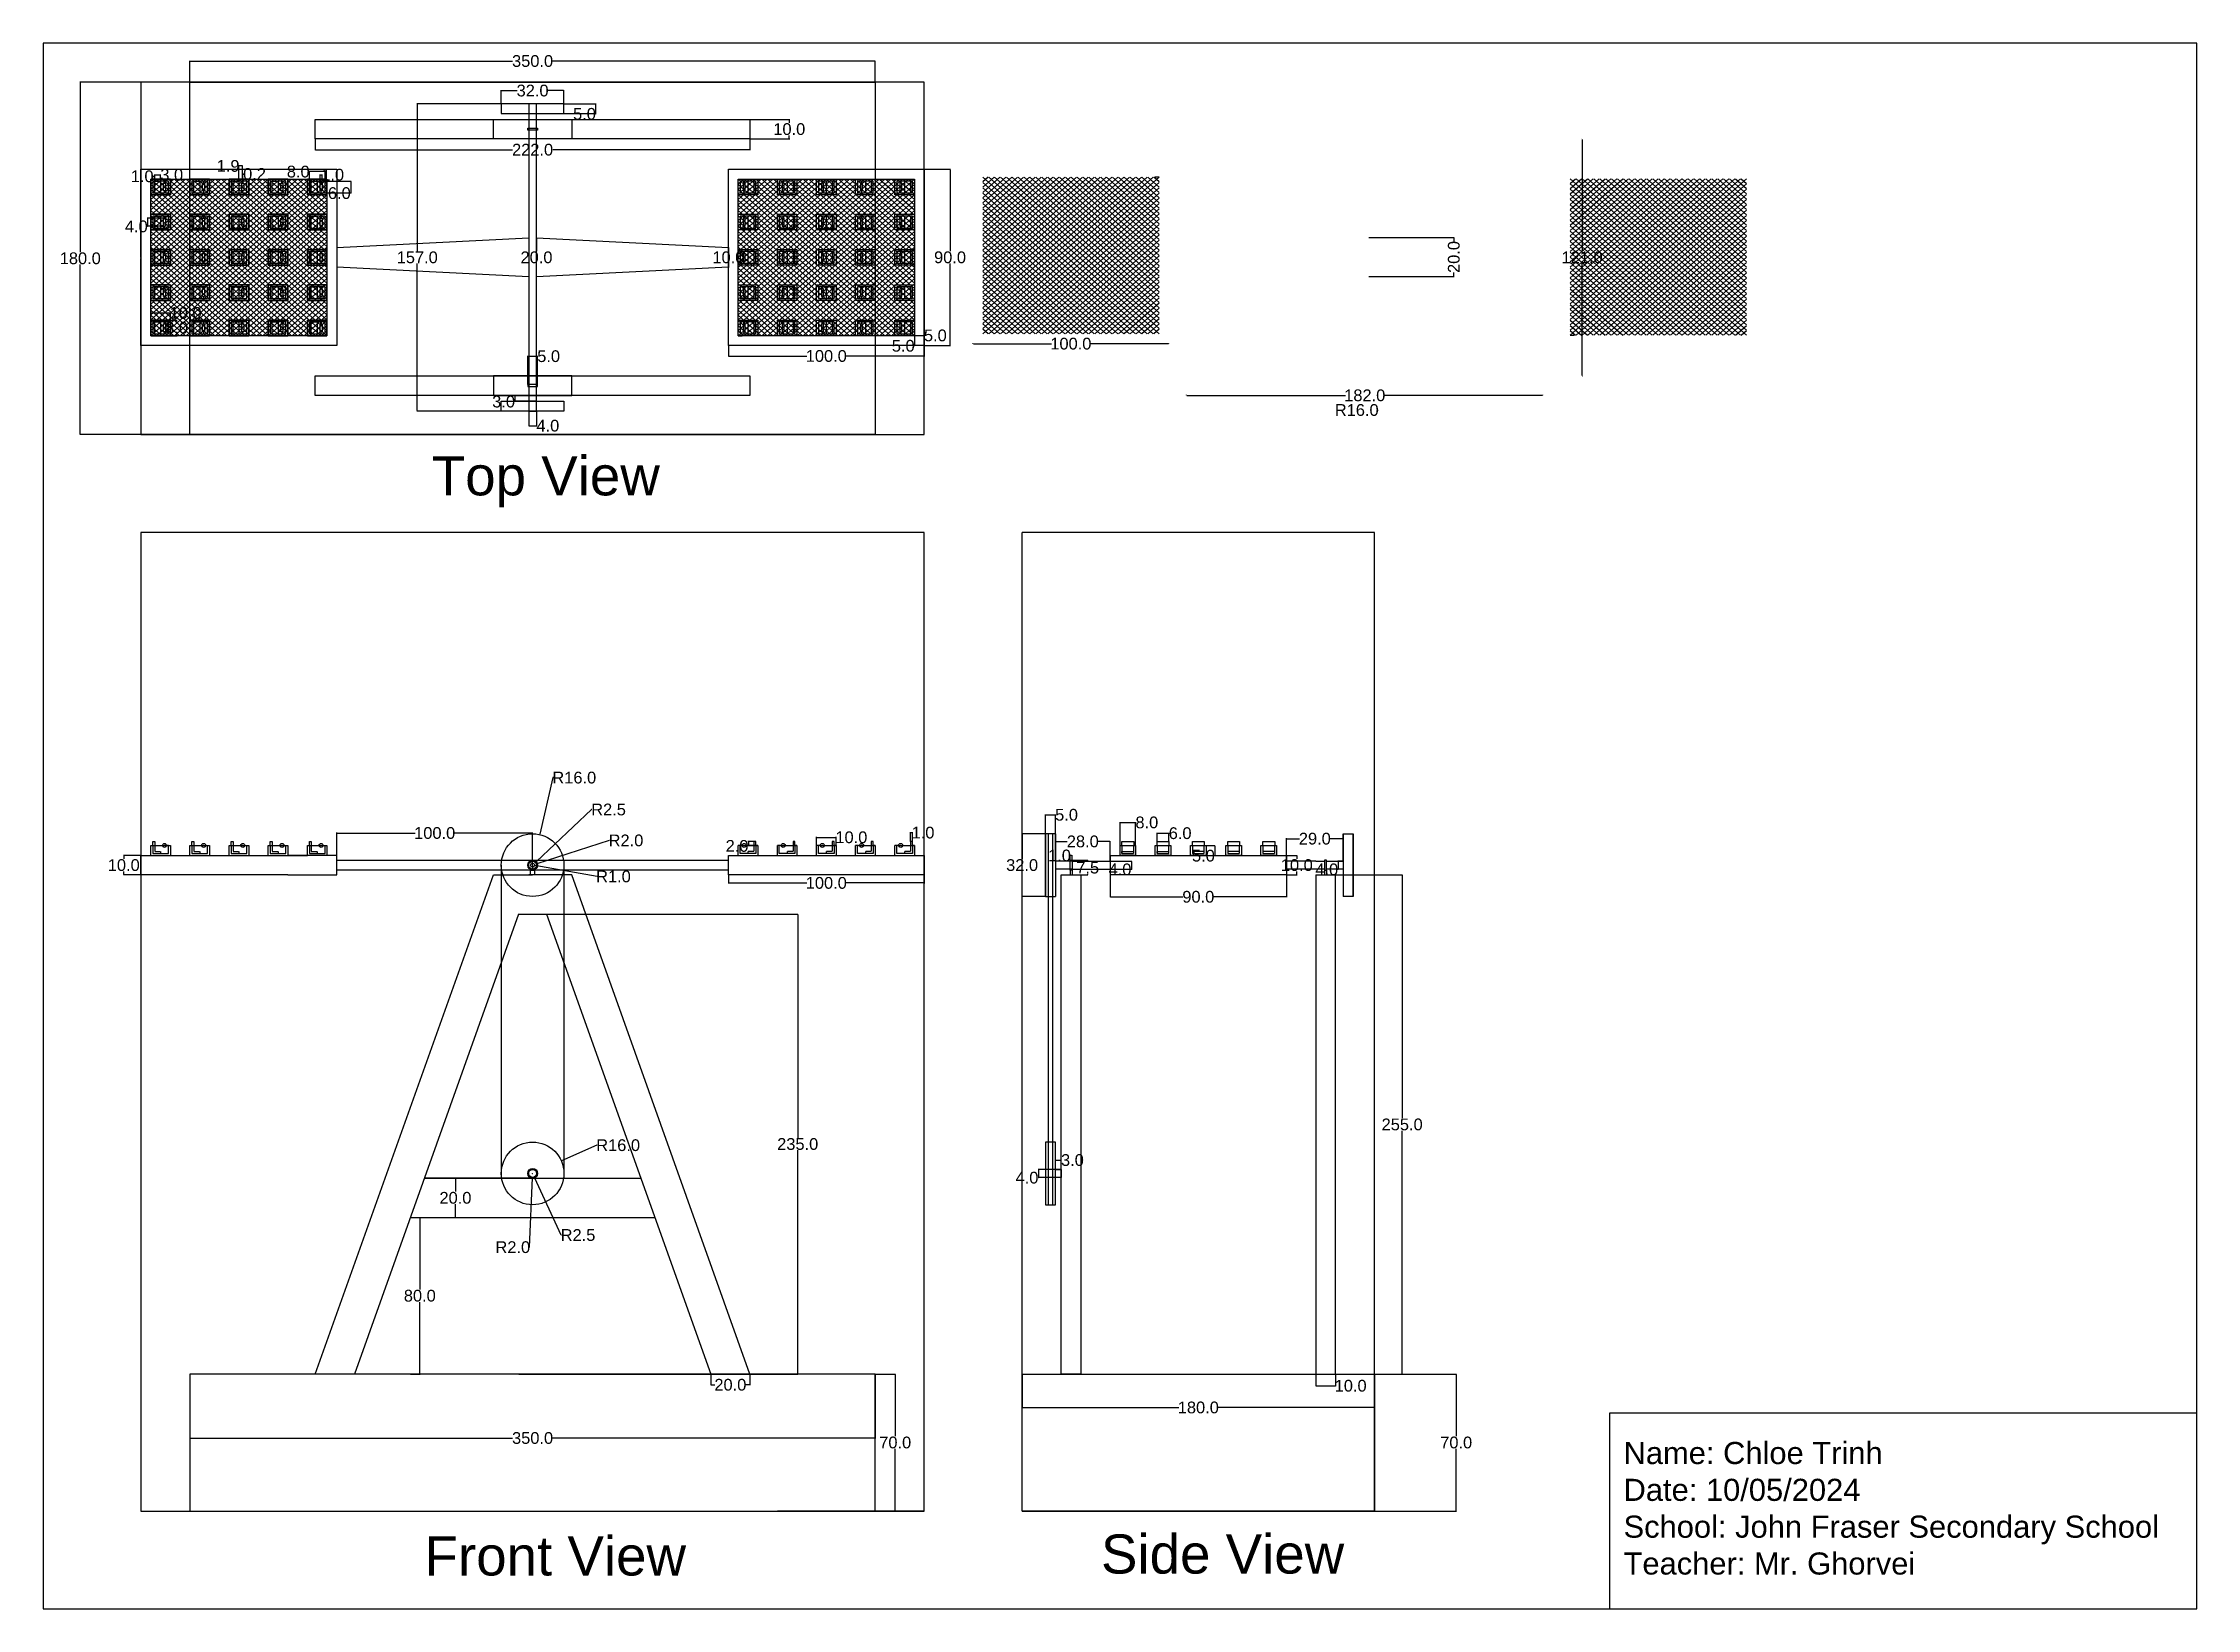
# Model space of a CAD drawing. Header units: millimetres. Extents: x 0 to 1100, y 0 to 800.
import ezdxf

# ---------------------------------------------------------------- set-up
doc = ezdxf.new("R2010")
doc.units = ezdxf.units.MM
doc.header["$MEASUREMENT"] = 0
doc.linetypes.add('HIDDEN', pattern=[0.375, 0.25, -0.125])
for name, color, linetype in [('2d axels', 130, 'Continuous'), ('2d dimensions', 150, 'Continuous'), ('2d elastics', 132, 'Continuous'), ('2d headscrew', 210, 'Continuous'), ('2d hidden', 90, 'HIDDEN'), ('2d lines', 181, 'Continuous'), ('2D pulleys', 50, 'Continuous'), ('2d seats', 230, 'Continuous'), ('3d dimensions', 51, 'Continuous'), ('3d fly swatter', 141, 'Continuous'), ('center', 30, 'Continuous'), ('Text', 7, 'Continuous')]:
    doc.layers.add(name, color=color, linetype=linetype)
doc.styles.get("Standard").update_dxf_attribs({"font": 'Arial.ttf'})
doc.dimstyles.get("Standard").update_dxf_attribs({"dimtxt": 6, "dimasz": 0.18, "dimexe": 0.18, "dimexo": 0.0625, "dimgap": 0.09, "dimtad": 0, "dimtih": 1, "dimtoh": 1, "dimdec": 1, "dimzin": 0, "dimdsep": 46, "dimtxsty": 'Standard', "dimcen": 0.09, "dimadec": 0, "dimazin": 0, "dimtfac": 1, "dimtdec": 1, "dimtofl": 0, "dimtmove": 0, "dimatfit": 3, "dimfxl": 1, "dimtolj": 1, "dimtzin": 0, "dimarcsym": 0})

msp = doc.modelspace()

# ---------------------------------------------------------------- texts
at = {"layer": 'Text'}
for s, p in [('Top View', (198.51, 568.91)), ('Front View', (194.83, 17.08)), ('Side View', (540.28, 18.07))]:
    msp.add_text(s, height=20, dxfattribs=at).set_placement(p)
at = {"layer": 'Text', "insert": (807.17, 85.31), "char_height": 11.2886, "attachment_point": 1}
msp.add_mtext_dynamic_manual_height_columns('Name: Chloe Trinh\\PDate: 10/05/2024\\PSchool: John Fraser Secondary School\\PTeacher: Mr. Ghorvei', width=294.183, gutter_width=56.44, heights=[0], dxfattribs=at)

# ---------------------------------------------------------------- blocks, each defined once
blk = doc.blocks.new('*U5')
at = {"layer": '2d seats'}
for p, q in [((-5, -4), (-5, 4)), ((-5, 4), (5, 4)), ((-5, 4), (5, 4)), ((-5, -4), (-5, 4)), ((3, 3), (-4, 3)), ((-4, 3), (-4, -3)), ((4, 3), (3, 3)), ((3, 3), (3, -3)), ((4, -3), (4, 3)), ((5, 4), (5, -4)), ((5, 4), (5, -4)), ((5, -4), (-5, -4)), ((5, -4), (-5, -4)), ((-4, -3), (3, -3)), ((3, -3), (4, -3)), ((5, -4), (5, -3))]:
    blk.add_line(p, q, dxfattribs=at)
blk = doc.blocks.new('*U6')
at = {"layer": '2d seats', "color": 0, "linetype": 'ByBlock', "lineweight": -2, "transparency": 16777216}
for p in [(0, 72), (20, 72), (40, 72), (60, 72), (80, 72), (0, 54), (20, 54), (40, 54), (60, 54), (80, 54), (0, 36), (20, 36), (40, 36), (60, 36), (80, 36), (0, 18), (20, 18), (40, 18), (60, 18), (80, 18), (0, 0), (20, 0), (40, 0), (60, 0), (80, 0)]:
    blk.add_blockref('*U5', p, dxfattribs=at)
blk = doc.blocks.new('*U7')
at = {"layer": '2d seats'}
for p, q in [((-0.75, 2), (-1.25, 2)), ((-1.25, 2), (-1.25, -2)), ((-0.85, 2), (-0.85, 3)), ((-0.75, 2), (-0.85, 2)), ((-0.25, 2), (-0.75, 2)), ((-0.65, 3), (-0.65, 2)), ((-0.25, -2), (-0.25, 2)), ((1.25, 3), (1.25, -3)), ((-1.25, -2), (-0.75, -2)), ((-0.75, -2), (-0.85, -2)), ((-0.85, -2), (-0.85, -3)), ((-0.75, -2), (-0.25, -2)), ((-0.65, -3), (-0.65, -2))]:
    blk.add_line(p, q, dxfattribs=at)
blk = doc.blocks.new('*U8')
at = {"layer": '2d seats', "color": 0, "linetype": 'ByBlock', "lineweight": -2, "transparency": 16777216}
for p in [(0, 72), (20, 72), (40, 72), (60, 72), (80, 72), (0, 54), (20, 54), (40, 54), (60, 54), (80, 54), (0, 36), (20, 36), (40, 36), (60, 36), (80, 36), (0, 18), (20, 18), (40, 18), (60, 18), (80, 18), (0, 0), (20, 0), (40, 0), (60, 0), (80, 0)]:
    blk.add_blockref('*U7', p, dxfattribs=at)
blk = doc.blocks.new('*U9')
at = {"layer": '2d seats'}
for p, q in [((-5, 4), (-5, -4)), ((5, 4), (-5, 4)), ((-5, -4), (-5, 4)), ((-5, 4), (5, 4)), ((-3, 3), (-4, 3)), ((-4, 3), (-4, -3)), ((-3, -3), (-3, 3)), ((4, 3), (-3, 3)), ((-3, 3), (0, 3)), ((0, 3), (0, -3)), ((1.5, -2), (1.5, 2)), ((1.5, 2), (2, 2)), ((1.9, 2), (1.9, 3)), ((2.1, 2), (1.9, 2)), ((2, 3), (2.1, 3)), ((2, 2), (2.5, 2)), ((2.1, 3), (2.1, 2)), ((2.5, 2), (2.5, -2)), ((4, -3), (4, 3)), ((5, -4), (5, 4)), ((5, 4), (5, -4)), ((-5, -4), (5, -4)), ((5, -4), (-5, -4)), ((-5, -4), (-4, -4)), ((-4, -3), (-3, -3)), ((-4, -3), (4, -3)), ((0, -3), (2, -3)), ((2, -2), (1.5, -2)), ((2, -2), (1.9, -2)), ((1.9, -2), (1.9, -3)), ((1.9, -3), (2.1, -3)), ((2.5, -2), (2, -2)), ((2.1, -3), (2.1, -2))]:
    blk.add_line(p, q, dxfattribs=at)
blk = doc.blocks.new('*U10')
at = {"layer": '2d seats', "color": 0, "linetype": 'ByBlock', "lineweight": -2, "transparency": 16777216}
for p in [(0, 72), (20, 72), (40, 72), (60, 72), (80, 72), (0, 54), (20, 54), (40, 54), (60, 54), (80, 54), (0, 36), (20, 36), (40, 36), (60, 36), (80, 36), (0, 18), (20, 18), (40, 18), (60, 18), (80, 18), (0, 0), (20, 0), (40, 0), (60, 0), (80, 0)]:
    blk.add_blockref('*U9', p, dxfattribs=at)
blk = doc.blocks.new('*D11')
at = {"layer": '2d dimensions', "color": 0, "lineweight": -2, "transparency": 16777216}
for p, q in [((75, 119.9), (75, 87.1)), ((425, 119.9), (425, 87.1)), ((75.2, 87.3), (239.8, 87.3)), ((424.8, 87.3), (260.2, 87.3))]:
    blk.add_line(p, q, dxfattribs=at)
at = {"layer": '2d dimensions', "color": 0, "transparency": 16777216}
for points in [[(75.2, 87.3), (75.2, 87.2), (75, 87.3)], [(424.8, 87.3), (424.8, 87.2), (425, 87.3)]]:
    blk.add_solid(points, dxfattribs=at)
at = {"layer": 'Defpoints', "color": 0, "transparency": 16777216}
for p in [(75, 120), (425, 120), (425, 87.3)]:
    blk.add_point(p, dxfattribs=at)
at = {"layer": '2d dimensions', "color": 0, "transparency": 16777216, "insert": (250, 87.3), "char_height": 6, "attachment_point": 5}
blk.add_mtext('\\A1;350.0', dxfattribs=at)
blk = doc.blocks.new('*D12')
at = {"layer": '2d dimensions', "color": 0, "lineweight": -2, "transparency": 16777216}
for p, q in [((425.1, 120), (435.4, 120)), ((435.2, 119.8), (435.2, 88.2)), ((435.2, 50.2), (435.2, 81.8)), ((425.1, 50), (435.4, 50))]:
    blk.add_line(p, q, dxfattribs=at)
at = {"layer": '2d dimensions', "color": 0, "transparency": 16777216}
for points in [[(435.2, 119.8), (435.3, 119.8), (435.2, 120)], [(435.2, 50.2), (435.3, 50.2), (435.2, 50)]]:
    blk.add_solid(points, dxfattribs=at)
at = {"layer": 'Defpoints', "color": 0, "transparency": 16777216}
for p in [(425, 120), (435.2, 120), (425, 50)]:
    blk.add_point(p, dxfattribs=at)
at = {"layer": '2d dimensions', "color": 0, "transparency": 16777216, "insert": (435.2, 85), "char_height": 6, "attachment_point": 5}
blk.add_mtext('\\A1;70.0', dxfattribs=at)
blk = doc.blocks.new('*D13')
at = {"layer": '2d dimensions', "color": 0, "lineweight": -2, "transparency": 16777216}
for p, q in [((341, 119.9), (341, 114.3)), ((341.2, 114.5), (343.1, 114.5)), ((360.8, 114.5), (358.9, 114.5)), ((361, 119.9), (361, 114.3))]:
    blk.add_line(p, q, dxfattribs=at)
at = {"layer": '2d dimensions', "color": 0, "transparency": 16777216}
for points in [[(341.2, 114.5), (341.2, 114.5), (341, 114.5)], [(360.8, 114.5), (360.8, 114.5), (361, 114.5)]]:
    blk.add_solid(points, dxfattribs=at)
at = {"layer": 'Defpoints', "color": 0, "transparency": 16777216}
for p in [(341, 120), (361, 120), (361, 114.5)]:
    blk.add_point(p, dxfattribs=at)
at = {"layer": '2d dimensions', "color": 0, "transparency": 16777216, "insert": (351, 114.5), "char_height": 6, "attachment_point": 5}
blk.add_mtext('\\A1;20.0', dxfattribs=at)
blk = doc.blocks.new('*D14')
at = {"layer": '2d dimensions', "color": 0, "lineweight": -2, "transparency": 16777216}
for p, q in [((242.9, 355), (385.5, 355)), ((385.4, 354.8), (385.4, 240.7)), ((385.4, 120.2), (385.4, 234.3)), ((242.9, 120), (385.5, 120))]:
    blk.add_line(p, q, dxfattribs=at)
at = {"layer": '2d dimensions', "color": 0, "transparency": 16777216}
for points in [[(385.3, 354.8), (385.4, 354.8), (385.4, 355)], [(385.3, 120.2), (385.4, 120.2), (385.4, 120)]]:
    blk.add_solid(points, dxfattribs=at)
at = {"layer": 'Defpoints', "color": 0, "transparency": 16777216}
for p in [(242.9, 355), (242.9, 120), (385.4, 120)]:
    blk.add_point(p, dxfattribs=at)
at = {"layer": '2d dimensions', "color": 0, "transparency": 16777216, "insert": (385.4, 237.5), "char_height": 6, "attachment_point": 5}
blk.add_mtext('\\A1;235.0', dxfattribs=at)
blk = doc.blocks.new('*D15')
at = {"layer": '2d dimensions', "color": 0, "lineweight": -2, "transparency": 16777216}
for p, q in [((350, 374.9), (350, 370.7)), ((450, 374.9), (450, 370.7)), ((350.2, 370.9), (390.1, 370.9)), ((449.8, 370.9), (409.9, 370.9))]:
    blk.add_line(p, q, dxfattribs=at)
at = {"layer": '2d dimensions', "color": 0, "transparency": 16777216}
for points in [[(350.2, 370.9), (350.2, 370.8), (350, 370.9)], [(449.8, 370.9), (449.8, 370.8), (450, 370.9)]]:
    blk.add_solid(points, dxfattribs=at)
at = {"layer": 'Defpoints', "color": 0, "transparency": 16777216}
for p in [(350, 375), (450, 375), (450, 370.9)]:
    blk.add_point(p, dxfattribs=at)
at = {"layer": '2d dimensions', "color": 0, "transparency": 16777216, "insert": (400, 370.9), "char_height": 6, "attachment_point": 5}
blk.add_mtext('\\A1;100.0', dxfattribs=at)
blk = doc.blocks.new('*D16')
at = {"layer": '2d dimensions', "color": 0, "lineweight": -2, "transparency": 16777216}
for p, q in [((395, 390.1), (395, 394.4)), ((395.2, 394.2), (404.8, 394.2)), ((405, 390.1), (405, 394.4)), ((405, 394.2), (405.2, 394.2))]:
    blk.add_line(p, q, dxfattribs=at)
at = {"layer": '2d dimensions', "color": 0, "transparency": 16777216}
for points in [[(395.2, 394.2), (395.2, 394.2), (395, 394.2)], [(404.8, 394.2), (404.8, 394.2), (405, 394.2)]]:
    blk.add_solid(points, dxfattribs=at)
at = {"layer": 'Defpoints', "color": 0, "transparency": 16777216}
for p in [(395, 390), (405, 394.2), (405, 390)]:
    blk.add_point(p, dxfattribs=at)
at = {"layer": '2d dimensions', "color": 0, "transparency": 16777216, "insert": (412.8, 394.2), "char_height": 6, "attachment_point": 5}
blk.add_mtext('\\A1;10.0', dxfattribs=at)
blk = doc.blocks.new('*D17')
at = {"layer": '2d dimensions', "color": 0, "lineweight": -2, "transparency": 16777216}
for p, q in [((443, 392.1), (443, 396.8)), ((443.2, 396.6), (443.8, 396.6)), ((444, 392.1), (444, 396.8)), ((444, 396.6), (444.2, 396.6))]:
    blk.add_line(p, q, dxfattribs=at)
at = {"layer": '2d dimensions', "color": 0, "transparency": 16777216}
for points in [[(443.2, 396.6), (443.2, 396.6), (443, 396.6)], [(443.8, 396.6), (443.8, 396.6), (444, 396.6)]]:
    blk.add_solid(points, dxfattribs=at)
at = {"layer": 'Defpoints', "color": 0, "transparency": 16777216}
for p in [(444, 396.6), (443, 392), (444, 392)]:
    blk.add_point(p, dxfattribs=at)
at = {"layer": '2d dimensions', "color": 0, "transparency": 16777216, "insert": (449.4, 396.6), "char_height": 6, "attachment_point": 5}
blk.add_mtext('\\A1;1.0', dxfattribs=at)
blk = doc.blocks.new('*D18')
at = {"layer": '2d dimensions', "color": 0, "lineweight": -2, "transparency": 16777216}
for p, q in [((363.9, 392), (360, 392)), ((363.9, 390), (360, 390)), ((360.2, 389.8), (360, 389.8)), ((360.2, 391.8), (360.2, 390.2)), ((360.2, 390), (360.2, 389.8))]:
    blk.add_line(p, q, dxfattribs=at)
at = {"layer": '2d dimensions', "color": 0, "transparency": 16777216}
for points in [[(360.1, 391.8), (360.2, 391.8), (360.2, 392)], [(360.1, 390.2), (360.2, 390.2), (360.2, 390)]]:
    blk.add_solid(points, dxfattribs=at)
at = {"layer": 'Defpoints', "color": 0, "transparency": 16777216}
for p in [(360.2, 390), (364, 392), (364, 390)]:
    blk.add_point(p, dxfattribs=at)
at = {"layer": '2d dimensions', "color": 0, "transparency": 16777216, "insert": (354.4, 389.8), "char_height": 6, "attachment_point": 5}
blk.add_mtext('\\A1;2.0', dxfattribs=at)
blk = doc.blocks.new('*D19')
at = {"layer": '2d dimensions', "color": 0, "lineweight": -2, "transparency": 16777216}
for p, q in [((150, 380.1), (150, 396.6)), ((150.2, 396.4), (190.1, 396.4)), ((249.8, 396.4), (209.9, 396.4)), ((250, 380.1), (250, 396.6))]:
    blk.add_line(p, q, dxfattribs=at)
at = {"layer": '2d dimensions', "color": 0, "transparency": 16777216}
for points in [[(150.2, 396.5), (150.2, 396.4), (150, 396.4)], [(249.8, 396.5), (249.8, 396.4), (250, 396.4)]]:
    blk.add_solid(points, dxfattribs=at)
at = {"layer": 'Defpoints', "color": 0, "transparency": 16777216}
for p in [(150, 396.4), (150, 380), (250, 380)]:
    blk.add_point(p, dxfattribs=at)
at = {"layer": '2d dimensions', "color": 0, "transparency": 16777216, "insert": (200, 396.4), "char_height": 6, "attachment_point": 5}
blk.add_mtext('\\A1;100.0', dxfattribs=at)
blk = doc.blocks.new('*D20')
at = {"layer": '2d dimensions', "color": 0, "lineweight": -2, "transparency": 16777216}
for p, q in [((49.9, 385), (41, 385)), ((49.9, 375), (41, 375)), ((41.2, 384.8), (41.2, 383.2)), ((41.2, 375.2), (41.2, 376.8))]:
    blk.add_line(p, q, dxfattribs=at)
at = {"layer": '2d dimensions', "color": 0, "transparency": 16777216}
for points in [[(41.2, 384.8), (41.2, 384.8), (41.2, 385)], [(41.2, 375.2), (41.2, 375.2), (41.2, 375)]]:
    blk.add_solid(points, dxfattribs=at)
at = {"layer": 'Defpoints', "color": 0, "transparency": 16777216}
for p in [(50, 385), (41.2, 375), (50, 375)]:
    blk.add_point(p, dxfattribs=at)
at = {"layer": '2d dimensions', "color": 0, "transparency": 16777216, "insert": (41.2, 380), "char_height": 6, "attachment_point": 5}
blk.add_mtext('\\A1;10.0', dxfattribs=at)
blk = doc.blocks.new('*D21')
at = {"layer": '2d dimensions', "color": 0, "lineweight": -2, "transparency": 16777216}
for p, q in [((249.9, 222.5), (250.1, 222.5)), ((250, 222.4), (250, 222.6)), ((264.6, 191), (251.1, 220.1)), ((264.7, 191), (264.6, 191))]:
    blk.add_line(p, q, dxfattribs=at)
at = {"layer": '2d dimensions', "color": 0, "transparency": 16777216}
blk.add_solid([(251.2, 220.1), (251.1, 220.1), (251, 220.2)], dxfattribs=at)
at = {"layer": 'Defpoints', "color": 0, "transparency": 16777216}
for p in [(250, 222.5), (251, 220.2)]:
    blk.add_point(p, dxfattribs=at)
at = {"layer": '2d dimensions', "color": 0, "transparency": 16777216, "insert": (273.2, 191), "char_height": 6, "attachment_point": 5}
blk.add_mtext('\\A1;R2.5', dxfattribs=at)
blk = doc.blocks.new('*D22')
at = {"layer": '2d dimensions', "color": 0, "lineweight": -2, "transparency": 16777216}
for p, q in [((248.4, 184.8), (249.9, 220.3)), ((249.9, 222.5), (250.1, 222.5)), ((250, 222.4), (250, 222.6)), ((248.3, 184.8), (248.4, 184.8))]:
    blk.add_line(p, q, dxfattribs=at)
at = {"layer": '2d dimensions', "color": 0, "transparency": 16777216}
blk.add_solid([(249.9, 220.3), (249.9, 220.3), (249.9, 220.5)], dxfattribs=at)
at = {"layer": 'Defpoints', "color": 0, "transparency": 16777216}
for p in [(249.9, 220.5), (250, 222.5)]:
    blk.add_point(p, dxfattribs=at)
at = {"layer": '2d dimensions', "color": 0, "transparency": 16777216, "insert": (239.9, 184.8), "char_height": 6, "attachment_point": 5}
blk.add_mtext('\\A1;R2.0', dxfattribs=at)
blk = doc.blocks.new('*D23')
at = {"layer": '2d dimensions', "color": 0, "lineweight": -2, "transparency": 16777216}
for p, q in [((280.1, 408.4), (252, 381.8)), ((280.3, 408.4), (280.1, 408.4)), ((249.9, 380), (250.1, 380)), ((250, 379.9), (250, 380.1))]:
    blk.add_line(p, q, dxfattribs=at)
at = {"layer": '2d dimensions', "color": 0, "transparency": 16777216}
blk.add_solid([(251.9, 381.9), (252, 381.8), (251.8, 381.7)], dxfattribs=at)
at = {"layer": 'Defpoints', "color": 0, "transparency": 16777216}
for p in [(250, 380), (251.8, 381.7)]:
    blk.add_point(p, dxfattribs=at)
at = {"layer": '2d dimensions', "color": 0, "transparency": 16777216, "insert": (288.8, 408.4), "char_height": 6, "attachment_point": 5}
blk.add_mtext('\\A1;R2.5', dxfattribs=at)
blk = doc.blocks.new('*D24')
at = {"layer": '2d dimensions', "color": 0, "lineweight": -2, "transparency": 16777216}
for p, q in [((289.1, 392.6), (252.1, 380.7)), ((289.3, 392.6), (289.1, 392.6)), ((249.9, 380), (250.1, 380)), ((250, 379.9), (250, 380.1))]:
    blk.add_line(p, q, dxfattribs=at)
at = {"layer": '2d dimensions', "color": 0, "transparency": 16777216}
blk.add_solid([(252.1, 380.7), (252.1, 380.6), (251.9, 380.6)], dxfattribs=at)
at = {"layer": 'Defpoints', "color": 0, "transparency": 16777216}
for p in [(250, 380), (251.9, 380.6)]:
    blk.add_point(p, dxfattribs=at)
at = {"layer": '2d dimensions', "color": 0, "transparency": 16777216, "insert": (297.7, 392.6), "char_height": 6, "attachment_point": 5}
blk.add_mtext('\\A1;R2.0', dxfattribs=at)
blk = doc.blocks.new('*D25')
at = {"layer": '2d dimensions', "color": 0, "lineweight": -2, "transparency": 16777216}
for p, q in [((187.6, 200), (192.6, 200)), ((192.4, 199.8), (192.4, 163.2)), ((192.4, 120.2), (192.4, 156.8)), ((187.6, 120), (192.6, 120))]:
    blk.add_line(p, q, dxfattribs=at)
at = {"layer": '2d dimensions', "color": 0, "transparency": 16777216}
for points in [[(192.4, 199.8), (192.4, 199.8), (192.4, 200)], [(192.4, 120.2), (192.4, 120.2), (192.4, 120)]]:
    blk.add_solid(points, dxfattribs=at)
at = {"layer": 'Defpoints', "color": 0, "transparency": 16777216}
for p in [(187.5, 200), (187.5, 120), (192.4, 120)]:
    blk.add_point(p, dxfattribs=at)
at = {"layer": '2d dimensions', "color": 0, "transparency": 16777216, "insert": (192.4, 160), "char_height": 6, "attachment_point": 5}
blk.add_mtext('\\A1;80.0', dxfattribs=at)
blk = doc.blocks.new('*D26')
at = {"layer": '2d dimensions', "color": 0, "lineweight": -2, "transparency": 16777216}
for p, q in [((500, 119.9), (500, 102.7)), ((680, 119.9), (680, 102.7)), ((500.2, 102.9), (580.1, 102.9)), ((679.8, 102.9), (599.9, 102.9))]:
    blk.add_line(p, q, dxfattribs=at)
at = {"layer": '2d dimensions', "color": 0, "transparency": 16777216}
for points in [[(500.2, 102.9), (500.2, 102.8), (500, 102.9)], [(679.8, 102.9), (679.8, 102.8), (680, 102.9)]]:
    blk.add_solid(points, dxfattribs=at)
at = {"layer": 'Defpoints', "color": 0, "transparency": 16777216}
for p in [(500, 120), (680, 120), (680, 102.9)]:
    blk.add_point(p, dxfattribs=at)
at = {"layer": '2d dimensions', "color": 0, "transparency": 16777216, "insert": (590, 102.9), "char_height": 6, "attachment_point": 5}
blk.add_mtext('\\A1;180.0', dxfattribs=at)
blk = doc.blocks.new('*D27')
at = {"layer": '2d dimensions', "color": 0, "lineweight": -2, "transparency": 16777216}
for p, q in [((680.1, 120), (721.8, 120)), ((721.7, 119.8), (721.7, 88.2)), ((721.7, 50.2), (721.7, 81.8)), ((680.1, 50), (721.8, 50))]:
    blk.add_line(p, q, dxfattribs=at)
at = {"layer": '2d dimensions', "color": 0, "transparency": 16777216}
for points in [[(721.6, 119.8), (721.7, 119.8), (721.7, 120)], [(721.6, 50.2), (721.7, 50.2), (721.7, 50)]]:
    blk.add_solid(points, dxfattribs=at)
at = {"layer": 'Defpoints', "color": 0, "transparency": 16777216}
for p in [(680, 120), (680, 50), (721.7, 50)]:
    blk.add_point(p, dxfattribs=at)
at = {"layer": '2d dimensions', "color": 0, "transparency": 16777216, "insert": (721.7, 85), "char_height": 6, "attachment_point": 5}
blk.add_mtext('\\A1;70.0', dxfattribs=at)
blk = doc.blocks.new('*D28')
at = {"layer": '2d dimensions', "color": 0, "lineweight": -2, "transparency": 16777216}
for p, q in [((650, 119.9), (650, 113.8)), ((650.2, 114), (659.8, 114)), ((660, 119.9), (660, 113.8)), ((660, 114), (660.2, 114))]:
    blk.add_line(p, q, dxfattribs=at)
at = {"layer": '2d dimensions', "color": 0, "transparency": 16777216}
for points in [[(650.2, 114), (650.2, 113.9), (650, 114)], [(659.8, 114), (659.8, 113.9), (660, 114)]]:
    blk.add_solid(points, dxfattribs=at)
at = {"layer": 'Defpoints', "color": 0, "transparency": 16777216}
for p in [(650, 120), (660, 120), (660, 114)]:
    blk.add_point(p, dxfattribs=at)
at = {"layer": '2d dimensions', "color": 0, "transparency": 16777216, "insert": (667.8, 114), "char_height": 6, "attachment_point": 5}
blk.add_mtext('\\A1;10.0', dxfattribs=at)
blk = doc.blocks.new('*D29')
at = {"layer": '2d dimensions', "color": 0, "lineweight": -2, "transparency": 16777216}
for p, q in [((660.1, 375), (694.2, 375)), ((694.1, 374.8), (694.1, 250.7)), ((694.1, 120.2), (694.1, 244.3)), ((660.1, 120), (694.2, 120))]:
    blk.add_line(p, q, dxfattribs=at)
at = {"layer": '2d dimensions', "color": 0, "transparency": 16777216}
for points in [[(694, 374.8), (694.1, 374.8), (694.1, 375)], [(694, 120.2), (694.1, 120.2), (694.1, 120)]]:
    blk.add_solid(points, dxfattribs=at)
at = {"layer": 'Defpoints', "color": 0, "transparency": 16777216}
for p in [(660, 375), (694.1, 375), (660, 120)]:
    blk.add_point(p, dxfattribs=at)
at = {"layer": '2d dimensions', "color": 0, "transparency": 16777216, "insert": (694.1, 247.5), "char_height": 6, "attachment_point": 5}
blk.add_mtext('\\A1;255.0', dxfattribs=at)
blk = doc.blocks.new('*D30')
at = {"layer": '2d dimensions', "color": 0, "lineweight": -2, "transparency": 16777216}
for p, q in [((635, 382.1), (635, 393.7)), ((635.2, 393.5), (641.6, 393.5)), ((663.8, 393.5), (657.4, 393.5)), ((664, 382.1), (664, 393.7))]:
    blk.add_line(p, q, dxfattribs=at)
at = {"layer": '2d dimensions', "color": 0, "transparency": 16777216}
for points in [[(635.2, 393.5), (635.2, 393.5), (635, 393.5)], [(663.8, 393.5), (663.8, 393.5), (664, 393.5)]]:
    blk.add_solid(points, dxfattribs=at)
at = {"layer": 'Defpoints', "color": 0, "transparency": 16777216}
for p in [(664, 393.5), (635, 382), (664, 382)]:
    blk.add_point(p, dxfattribs=at)
at = {"layer": '2d dimensions', "color": 0, "transparency": 16777216, "insert": (649.5, 393.5), "char_height": 6, "attachment_point": 5}
blk.add_mtext('\\A1;29.0', dxfattribs=at)
blk = doc.blocks.new('*D31')
at = {"layer": '2d dimensions', "color": 0, "lineweight": -2, "transparency": 16777216}
for p, q in [((517, 382.1), (517, 392.3)), ((517.2, 392.1), (523.1, 392.1)), ((544.8, 392.1), (538.9, 392.1)), ((545, 382.1), (545, 392.3))]:
    blk.add_line(p, q, dxfattribs=at)
at = {"layer": '2d dimensions', "color": 0, "transparency": 16777216}
for points in [[(517.2, 392.2), (517.2, 392.1), (517, 392.1)], [(544.8, 392.2), (544.8, 392.1), (545, 392.1)]]:
    blk.add_solid(points, dxfattribs=at)
at = {"layer": 'Defpoints', "color": 0, "transparency": 16777216}
for p in [(545, 392.1), (517, 382), (545, 382)]:
    blk.add_point(p, dxfattribs=at)
at = {"layer": '2d dimensions', "color": 0, "transparency": 16777216, "insert": (531, 392.1), "char_height": 6, "attachment_point": 5}
blk.add_mtext('\\A1;28.0', dxfattribs=at)
blk = doc.blocks.new('*D32')
at = {"layer": '2d dimensions', "color": 0, "lineweight": -2, "transparency": 16777216}
for p, q in [((545, 374.9), (545, 363.6)), ((635, 374.9), (635, 363.6)), ((545.2, 363.8), (582.1, 363.8)), ((634.8, 363.8), (597.9, 363.8))]:
    blk.add_line(p, q, dxfattribs=at)
at = {"layer": '2d dimensions', "color": 0, "transparency": 16777216}
for points in [[(545.2, 363.8), (545.2, 363.8), (545, 363.8)], [(634.8, 363.8), (634.8, 363.8), (635, 363.8)]]:
    blk.add_solid(points, dxfattribs=at)
at = {"layer": 'Defpoints', "color": 0, "transparency": 16777216}
for p in [(545, 375), (635, 375), (635, 363.8)]:
    blk.add_point(p, dxfattribs=at)
at = {"layer": '2d dimensions', "color": 0, "transparency": 16777216, "insert": (590, 363.8), "char_height": 6, "attachment_point": 5}
blk.add_mtext('\\A1;90.0', dxfattribs=at)
blk = doc.blocks.new('*D33')
at = {"layer": '2d dimensions', "color": 0, "lineweight": -2, "transparency": 16777216}
for p, q in [((525.6, 382.5), (533.6, 382.5)), ((525.6, 375), (533.6, 375)), ((533.5, 382.3), (533.5, 381.9)), ((533.5, 375.2), (533.5, 375.6))]:
    blk.add_line(p, q, dxfattribs=at)
at = {"layer": '2d dimensions', "color": 0, "transparency": 16777216}
for points in [[(533.4, 382.3), (533.5, 382.3), (533.5, 382.5)], [(533.4, 375.2), (533.5, 375.2), (533.5, 375)]]:
    blk.add_solid(points, dxfattribs=at)
at = {"layer": 'Defpoints', "color": 0, "transparency": 16777216}
for p in [(525.5, 382.5), (525.5, 375), (533.5, 375)]:
    blk.add_point(p, dxfattribs=at)
at = {"layer": '2d dimensions', "color": 0, "transparency": 16777216, "insert": (533.5, 378.7), "char_height": 6, "attachment_point": 5}
blk.add_mtext('\\A1;7.5', dxfattribs=at)
blk = doc.blocks.new('*D34')
at = {"layer": '2d dimensions', "color": 0, "lineweight": -2, "transparency": 16777216}
for p, q in [((524.5, 382.6), (524.5, 385.1)), ((525.5, 382.6), (525.5, 385.1)), ((524.5, 384.9), (524.3, 384.9)), ((525.3, 384.9), (524.7, 384.9))]:
    blk.add_line(p, q, dxfattribs=at)
at = {"layer": '2d dimensions', "color": 0, "transparency": 16777216}
for points in [[(524.7, 384.9), (524.7, 384.9), (524.5, 384.9)], [(525.3, 384.9), (525.3, 384.9), (525.5, 384.9)]]:
    blk.add_solid(points, dxfattribs=at)
at = {"layer": 'Defpoints', "color": 0, "transparency": 16777216}
for p in [(524.5, 384.9), (524.5, 382.5), (525.5, 382.5)]:
    blk.add_point(p, dxfattribs=at)
at = {"layer": '2d dimensions', "color": 0, "transparency": 16777216, "insert": (519.1, 384.9), "char_height": 6, "attachment_point": 5}
blk.add_mtext('\\A1;1.0', dxfattribs=at)
blk = doc.blocks.new('*D35')
at = {"layer": '2d dimensions', "color": 0, "lineweight": -2, "transparency": 16777216}
for p, q in [((550, 390.1), (550, 402)), ((550.2, 401.8), (557.8, 401.8)), ((558, 390.1), (558, 402)), ((558, 401.8), (558.2, 401.8))]:
    blk.add_line(p, q, dxfattribs=at)
at = {"layer": '2d dimensions', "color": 0, "transparency": 16777216}
for points in [[(550.2, 401.8), (550.2, 401.7), (550, 401.8)], [(557.8, 401.8), (557.8, 401.7), (558, 401.8)]]:
    blk.add_solid(points, dxfattribs=at)
at = {"layer": 'Defpoints', "color": 0, "transparency": 16777216}
for p in [(558, 401.8), (550, 390), (558, 390)]:
    blk.add_point(p, dxfattribs=at)
at = {"layer": '2d dimensions', "color": 0, "transparency": 16777216, "insert": (563.7, 401.8), "char_height": 6, "attachment_point": 5}
blk.add_mtext('\\A1;8.0', dxfattribs=at)
blk = doc.blocks.new('*D36')
at = {"layer": '2d dimensions', "color": 0, "lineweight": -2, "transparency": 16777216}
for p, q in [((569, 392.1), (569, 396.5)), ((569.2, 396.3), (574.8, 396.3)), ((575, 392.1), (575, 396.5)), ((575, 396.3), (575.2, 396.3))]:
    blk.add_line(p, q, dxfattribs=at)
at = {"layer": '2d dimensions', "color": 0, "transparency": 16777216}
for points in [[(569.2, 396.4), (569.2, 396.3), (569, 396.3)], [(574.8, 396.4), (574.8, 396.3), (575, 396.3)]]:
    blk.add_solid(points, dxfattribs=at)
at = {"layer": 'Defpoints', "color": 0, "transparency": 16777216}
for p in [(575, 396.3), (569, 392), (575, 392)]:
    blk.add_point(p, dxfattribs=at)
at = {"layer": '2d dimensions', "color": 0, "transparency": 16777216, "insert": (580.7, 396.3), "char_height": 6, "attachment_point": 5}
blk.add_mtext('\\A1;6.0', dxfattribs=at)
blk = doc.blocks.new('*D37')
at = {"layer": '2d dimensions', "color": 0, "lineweight": -2, "transparency": 16777216}
for p, q in [((594.1, 390), (598.5, 390)), ((594.1, 385), (598.5, 385)), ((598.4, 389.8), (598.4, 385.2)), ((598.4, 385), (598.4, 384.8)), ((598.4, 384.8), (598.2, 384.8))]:
    blk.add_line(p, q, dxfattribs=at)
at = {"layer": '2d dimensions', "color": 0, "transparency": 16777216}
for points in [[(598.3, 389.8), (598.4, 389.8), (598.4, 390)], [(598.3, 385.2), (598.4, 385.2), (598.4, 385)]]:
    blk.add_solid(points, dxfattribs=at)
at = {"layer": 'Defpoints', "color": 0, "transparency": 16777216}
for p in [(594, 390), (594, 385), (598.4, 385)]:
    blk.add_point(p, dxfattribs=at)
at = {"layer": '2d dimensions', "color": 0, "transparency": 16777216, "insert": (592.6, 384.8), "char_height": 6, "attachment_point": 5}
blk.add_mtext('\\A1;5.0', dxfattribs=at)
blk = doc.blocks.new('*D38')
at = {"layer": '2d dimensions', "color": 0, "lineweight": -2, "transparency": 16777216}
for p, q in [((635.1, 385), (640.5, 385)), ((635.1, 375), (640.5, 375)), ((640.3, 384.8), (640.3, 383.2)), ((640.3, 375.2), (640.3, 376.8))]:
    blk.add_line(p, q, dxfattribs=at)
at = {"layer": '2d dimensions', "color": 0, "transparency": 16777216}
for points in [[(640.3, 384.8), (640.3, 384.8), (640.3, 385)], [(640.3, 375.2), (640.3, 375.2), (640.3, 375)]]:
    blk.add_solid(points, dxfattribs=at)
at = {"layer": 'Defpoints', "color": 0, "transparency": 16777216}
for p in [(635, 385), (635, 375), (640.3, 375)]:
    blk.add_point(p, dxfattribs=at)
at = {"layer": '2d dimensions', "color": 0, "transparency": 16777216, "insert": (640.3, 380), "char_height": 6, "attachment_point": 5}
blk.add_mtext('\\A1;10.0', dxfattribs=at)
blk = doc.blocks.new('*D39')
at = {"layer": '2d dimensions', "color": 0, "lineweight": -2, "transparency": 16777216}
for p, q in [((663.9, 382), (661.3, 382)), ((663.9, 378), (661.3, 378)), ((661.4, 377.8), (661.3, 377.8)), ((661.4, 381.8), (661.4, 378.2)), ((661.4, 378), (661.4, 377.8))]:
    blk.add_line(p, q, dxfattribs=at)
at = {"layer": '2d dimensions', "color": 0, "transparency": 16777216}
for points in [[(661.4, 381.8), (661.5, 381.8), (661.4, 382)], [(661.4, 378.2), (661.5, 378.2), (661.4, 378)]]:
    blk.add_solid(points, dxfattribs=at)
at = {"layer": 'Defpoints', "color": 0, "transparency": 16777216}
for p in [(661.4, 378), (664, 382), (664, 378)]:
    blk.add_point(p, dxfattribs=at)
at = {"layer": '2d dimensions', "color": 0, "transparency": 16777216, "insert": (655.6, 377.8), "char_height": 6, "attachment_point": 5}
blk.add_mtext('\\A1;4.0', dxfattribs=at)
blk = doc.blocks.new('*D40')
at = {"layer": '2d dimensions', "color": 0, "lineweight": -2, "transparency": 16777216}
for p, q in [((194.7, 220), (210.8, 220)), ((210.6, 219.8), (210.6, 213.2)), ((194.7, 200), (210.8, 200)), ((210.6, 200.2), (210.6, 206.8))]:
    blk.add_line(p, q, dxfattribs=at)
at = {"layer": '2d dimensions', "color": 0, "transparency": 16777216}
for points in [[(210.6, 219.8), (210.6, 219.8), (210.6, 220)], [(210.6, 200.2), (210.6, 200.2), (210.6, 200)]]:
    blk.add_solid(points, dxfattribs=at)
at = {"layer": 'Defpoints', "color": 0, "transparency": 16777216}
for p in [(194.7, 220), (194.7, 200), (210.6, 200)]:
    blk.add_point(p, dxfattribs=at)
at = {"layer": '2d dimensions', "color": 0, "transparency": 16777216, "insert": (210.6, 210), "char_height": 6, "attachment_point": 5}
blk.add_mtext('\\A1;20.0', dxfattribs=at)
blk = doc.blocks.new('*D41')
at = {"layer": '2d dimensions', "color": 0, "lineweight": -2, "transparency": 16777216}
for p, q in [((517, 224.6), (517, 229.5)), ((517.2, 229.3), (519.8, 229.3)), ((520, 224.6), (520, 229.5)), ((520, 229.3), (520.2, 229.3))]:
    blk.add_line(p, q, dxfattribs=at)
at = {"layer": '2d dimensions', "color": 0, "transparency": 16777216}
for points in [[(517.2, 229.3), (517.2, 229.3), (517, 229.3)], [(519.8, 229.3), (519.8, 229.3), (520, 229.3)]]:
    blk.add_solid(points, dxfattribs=at)
at = {"layer": 'Defpoints', "color": 0, "transparency": 16777216}
for p in [(517, 224.5), (520, 229.3), (520, 224.5)]:
    blk.add_point(p, dxfattribs=at)
at = {"layer": '2d dimensions', "color": 0, "transparency": 16777216, "insert": (525.7, 229.3), "char_height": 6, "attachment_point": 5}
blk.add_mtext('\\A1;3.0', dxfattribs=at)
blk = doc.blocks.new('*D42')
at = {"layer": '2d dimensions', "color": 0, "lineweight": -2, "transparency": 16777216}
for p, q in [((519.9, 224.5), (508.2, 224.5)), ((519.9, 220.5), (508.2, 220.5)), ((508.4, 220.3), (508.2, 220.3)), ((508.4, 224.3), (508.4, 220.7)), ((508.4, 220.5), (508.4, 220.3))]:
    blk.add_line(p, q, dxfattribs=at)
at = {"layer": '2d dimensions', "color": 0, "transparency": 16777216}
for points in [[(508.4, 224.3), (508.4, 224.3), (508.4, 224.5)], [(508.4, 220.7), (508.4, 220.7), (508.4, 220.5)]]:
    blk.add_solid(points, dxfattribs=at)
at = {"layer": 'Defpoints', "color": 0, "transparency": 16777216}
for p in [(508.4, 220.5), (520, 224.5), (520, 220.5)]:
    blk.add_point(p, dxfattribs=at)
at = {"layer": '2d dimensions', "color": 0, "transparency": 16777216, "insert": (502.5, 220.3), "char_height": 6, "attachment_point": 5}
blk.add_mtext('\\A1;4.0', dxfattribs=at)
blk = doc.blocks.new('*D43')
at = {"layer": '2d dimensions', "color": 0, "lineweight": -2, "transparency": 16777216}
for p, q in [((545.1, 382), (556, 382)), ((545.1, 378), (556, 378)), ((555.8, 377.8), (555.7, 377.8)), ((555.8, 381.8), (555.8, 378.2)), ((555.8, 378), (555.8, 377.8))]:
    blk.add_line(p, q, dxfattribs=at)
at = {"layer": '2d dimensions', "color": 0, "transparency": 16777216}
for points in [[(555.8, 381.8), (555.9, 381.8), (555.8, 382)], [(555.8, 378.2), (555.9, 378.2), (555.8, 378)]]:
    blk.add_solid(points, dxfattribs=at)
at = {"layer": 'Defpoints', "color": 0, "transparency": 16777216}
for p in [(545, 382), (545, 378), (555.8, 378)]:
    blk.add_point(p, dxfattribs=at)
at = {"layer": '2d dimensions', "color": 0, "transparency": 16777216, "insert": (550, 377.8), "char_height": 6, "attachment_point": 5}
blk.add_mtext('\\A1;4.0', dxfattribs=at)
blk = doc.blocks.new('*D44')
at = {"layer": '2d dimensions', "color": 0, "lineweight": -2, "transparency": 16777216}
for p, q in [((252, 700.3), (252, 693.7)), ((252.1, 700.5), (252.2, 700.5)), ((252, 680.7), (252, 687.3)), ((252.1, 680.5), (252.2, 680.5))]:
    blk.add_line(p, q, dxfattribs=at)
at = {"layer": '2d dimensions', "color": 0, "transparency": 16777216}
for points in [[(252, 700.3), (252, 700.3), (252, 700.5)], [(252, 680.7), (252, 680.7), (252, 680.5)]]:
    blk.add_solid(points, dxfattribs=at)
at = {"layer": 'Defpoints', "color": 0, "transparency": 16777216}
for p in [(252, 700.5), (252, 700.5), (252, 680.5)]:
    blk.add_point(p, dxfattribs=at)
at = {"layer": '2d dimensions', "color": 0, "transparency": 16777216, "insert": (252, 690.5), "char_height": 6, "attachment_point": 5}
blk.add_mtext('\\A1;20.0', dxfattribs=at)
blk = doc.blocks.new('*D45')
at = {"layer": '2d dimensions', "color": 0, "lineweight": -2, "transparency": 16777216}
for p, q in [((350, 695.3), (350, 693.7)), ((350.1, 695.5), (350.2, 695.5)), ((350.4, 685.5), (349.8, 685.5)), ((350, 685.7), (350, 687.4))]:
    blk.add_line(p, q, dxfattribs=at)
at = {"layer": '2d dimensions', "color": 0, "transparency": 16777216}
for points in [[(350, 695.3), (350, 695.3), (350, 695.5)], [(350, 685.7), (350, 685.7), (350, 685.5)]]:
    blk.add_solid(points, dxfattribs=at)
at = {"layer": 'Defpoints', "color": 0, "transparency": 16777216}
for p in [(350, 695.5), (350, 685.5), (350.5, 685.5)]:
    blk.add_point(p, dxfattribs=at)
at = {"layer": '2d dimensions', "color": 0, "transparency": 16777216, "insert": (350, 690.5), "char_height": 6, "attachment_point": 5}
blk.add_mtext('\\A1;10.0', dxfattribs=at)
blk = doc.blocks.new('*D46')
at = {"layer": '2d dimensions', "color": 0, "lineweight": -2, "transparency": 16777216}
for p, q in [((350, 645.4), (350, 639.9)), ((350.2, 640.1), (390.1, 640.1)), ((449.8, 640.1), (409.9, 640.1)), ((450, 645.4), (450, 639.9))]:
    blk.add_line(p, q, dxfattribs=at)
at = {"layer": '2d dimensions', "color": 0, "transparency": 16777216}
for points in [[(350.2, 640.1), (350.2, 640.1), (350, 640.1)], [(449.8, 640.1), (449.8, 640.1), (450, 640.1)]]:
    blk.add_solid(points, dxfattribs=at)
at = {"layer": 'Defpoints', "color": 0, "transparency": 16777216}
for p in [(350, 645.5), (450, 645.5), (450, 640.1)]:
    blk.add_point(p, dxfattribs=at)
at = {"layer": '2d dimensions', "color": 0, "transparency": 16777216, "insert": (400, 640.1), "char_height": 6, "attachment_point": 5}
blk.add_mtext('\\A1;100.0', dxfattribs=at)
blk = doc.blocks.new('*D47')
at = {"layer": '2d dimensions', "color": 0, "lineweight": -2, "transparency": 16777216}
for p, q in [((450.1, 735.5), (463.4, 735.5)), ((463.2, 735.3), (463.2, 693.7)), ((463.2, 645.7), (463.2, 687.3)), ((450.1, 645.5), (463.4, 645.5))]:
    blk.add_line(p, q, dxfattribs=at)
at = {"layer": '2d dimensions', "color": 0, "transparency": 16777216}
for points in [[(463.2, 735.3), (463.2, 735.3), (463.2, 735.5)], [(463.2, 645.7), (463.2, 645.7), (463.2, 645.5)]]:
    blk.add_solid(points, dxfattribs=at)
at = {"layer": 'Defpoints', "color": 0, "transparency": 16777216}
for p in [(450, 735.5), (463.2, 735.5), (450, 645.5)]:
    blk.add_point(p, dxfattribs=at)
at = {"layer": '2d dimensions', "color": 0, "transparency": 16777216, "insert": (463.2, 690.5), "char_height": 6, "attachment_point": 5}
blk.add_mtext('\\A1;90.0', dxfattribs=at)
blk = doc.blocks.new('*D48')
at = {"layer": '2d dimensions', "color": 0, "lineweight": -2, "transparency": 16777216}
for p, q in [((75, 780.1), (75, 790.9)), ((75.2, 790.8), (239.8, 790.8)), ((424.8, 790.8), (260.2, 790.8)), ((425, 780.1), (425, 790.9))]:
    blk.add_line(p, q, dxfattribs=at)
at = {"layer": '2d dimensions', "color": 0, "transparency": 16777216}
for points in [[(75.2, 790.8), (75.2, 790.7), (75, 790.8)], [(424.8, 790.8), (424.8, 790.7), (425, 790.8)]]:
    blk.add_solid(points, dxfattribs=at)
at = {"layer": 'Defpoints', "color": 0, "transparency": 16777216}
for p in [(425, 790.8), (75, 780), (425, 780)]:
    blk.add_point(p, dxfattribs=at)
at = {"layer": '2d dimensions', "color": 0, "transparency": 16777216, "insert": (250, 790.8), "char_height": 6, "attachment_point": 5}
blk.add_mtext('\\A1;350.0', dxfattribs=at)
blk = doc.blocks.new('*D49')
at = {"layer": '2d dimensions', "color": 0, "lineweight": -2, "transparency": 16777216}
for p, q in [((361.1, 761), (381.3, 761)), ((381.1, 760.8), (381.1, 759.2)), ((361.1, 751), (381.3, 751)), ((381.1, 751.2), (381.1, 752.8))]:
    blk.add_line(p, q, dxfattribs=at)
at = {"layer": '2d dimensions', "color": 0, "transparency": 16777216}
for points in [[(381.1, 760.8), (381.2, 760.8), (381.1, 761)], [(381.1, 751.2), (381.2, 751.2), (381.1, 751)]]:
    blk.add_solid(points, dxfattribs=at)
at = {"layer": 'Defpoints', "color": 0, "transparency": 16777216}
for p in [(361, 761), (361, 751), (381.1, 751)]:
    blk.add_point(p, dxfattribs=at)
at = {"layer": '2d dimensions', "color": 0, "transparency": 16777216, "insert": (381.1, 756), "char_height": 6, "attachment_point": 5}
blk.add_mtext('\\A1;10.0', dxfattribs=at)
blk = doc.blocks.new('*D50')
at = {"layer": '2d dimensions', "color": 0, "lineweight": -2, "transparency": 16777216}
for p, q in [((139, 750.9), (139, 745.3)), ((361, 750.9), (361, 745.3)), ((139.2, 745.5), (239.7, 745.5)), ((360.8, 745.5), (260.3, 745.5))]:
    blk.add_line(p, q, dxfattribs=at)
at = {"layer": '2d dimensions', "color": 0, "transparency": 16777216}
for points in [[(139.2, 745.5), (139.2, 745.5), (139, 745.5)], [(360.8, 745.5), (360.8, 745.5), (361, 745.5)]]:
    blk.add_solid(points, dxfattribs=at)
at = {"layer": 'Defpoints', "color": 0, "transparency": 16777216}
for p in [(139, 751), (361, 751), (361, 745.5)]:
    blk.add_point(p, dxfattribs=at)
at = {"layer": '2d dimensions', "color": 0, "transparency": 16777216, "insert": (250, 745.5), "char_height": 6, "attachment_point": 5}
blk.add_mtext('\\A1;222.0', dxfattribs=at)
blk = doc.blocks.new('*D51')
at = {"layer": '2d dimensions', "color": 0, "lineweight": -2, "transparency": 16777216}
for p, q in [((247.9, 769), (190.9, 769)), ((191.1, 768.8), (191.1, 693.7)), ((191.1, 612.2), (191.1, 687.3)), ((247.9, 612), (190.9, 612))]:
    blk.add_line(p, q, dxfattribs=at)
at = {"layer": '2d dimensions', "color": 0, "transparency": 16777216}
for points in [[(191, 768.8), (191.1, 768.8), (191.1, 769)], [(191, 612.2), (191.1, 612.2), (191.1, 612)]]:
    blk.add_solid(points, dxfattribs=at)
at = {"layer": 'Defpoints', "color": 0, "transparency": 16777216}
for p in [(248, 769), (191.1, 612), (248, 612)]:
    blk.add_point(p, dxfattribs=at)
at = {"layer": '2d dimensions', "color": 0, "transparency": 16777216, "insert": (191.1, 690.5), "char_height": 6, "attachment_point": 5}
blk.add_mtext('\\A1;157.0', dxfattribs=at)
blk = doc.blocks.new('*D52')
at = {"layer": '2d dimensions', "color": 0, "lineweight": -2, "transparency": 16777216}
for p, q in [((248, 611.9), (248, 604.3)), ((252, 611.9), (252, 604.3)), ((248.2, 604.5), (251.8, 604.5)), ((252, 604.5), (252.2, 604.5))]:
    blk.add_line(p, q, dxfattribs=at)
at = {"layer": '2d dimensions', "color": 0, "transparency": 16777216}
for points in [[(248.2, 604.5), (248.2, 604.5), (248, 604.5)], [(251.8, 604.5), (251.8, 604.5), (252, 604.5)]]:
    blk.add_solid(points, dxfattribs=at)
at = {"layer": 'Defpoints', "color": 0, "transparency": 16777216}
for p in [(248, 612), (252, 612), (252, 604.5)]:
    blk.add_point(p, dxfattribs=at)
at = {"layer": '2d dimensions', "color": 0, "transparency": 16777216, "insert": (257.8, 604.5), "char_height": 6, "attachment_point": 5}
blk.add_mtext('\\A1;4.0', dxfattribs=at)
blk = doc.blocks.new('*D53')
at = {"layer": '2d dimensions', "color": 0, "lineweight": -2, "transparency": 16777216}
for p, q in [((247.5, 625.6), (247.5, 640.2)), ((247.7, 640), (252.3, 640)), ((252.5, 625.6), (252.5, 640.2)), ((252.5, 640), (252.7, 640))]:
    blk.add_line(p, q, dxfattribs=at)
at = {"layer": '2d dimensions', "color": 0, "transparency": 16777216}
for points in [[(247.7, 640.1), (247.7, 640), (247.5, 640)], [(252.3, 640.1), (252.3, 640), (252.5, 640)]]:
    blk.add_solid(points, dxfattribs=at)
at = {"layer": 'Defpoints', "color": 0, "transparency": 16777216}
for p in [(252.5, 640), (247.5, 625.5), (252.5, 625.5)]:
    blk.add_point(p, dxfattribs=at)
at = {"layer": '2d dimensions', "color": 0, "transparency": 16777216, "insert": (258.2, 640), "char_height": 6, "attachment_point": 5}
blk.add_mtext('\\A1;5.0', dxfattribs=at)
blk = doc.blocks.new('*D54')
at = {"layer": '2d dimensions', "color": 0, "lineweight": -2, "transparency": 16777216}
for p, q in [((251.9, 620), (240.8, 620)), ((251.9, 617), (240.8, 617)), ((240.9, 616.8), (240.8, 616.8)), ((240.9, 619.8), (240.9, 617.2)), ((240.9, 617), (240.9, 616.8))]:
    blk.add_line(p, q, dxfattribs=at)
at = {"layer": '2d dimensions', "color": 0, "transparency": 16777216}
for points in [[(240.9, 619.8), (241, 619.8), (240.9, 620)], [(240.9, 617.2), (241, 617.2), (240.9, 617)]]:
    blk.add_solid(points, dxfattribs=at)
at = {"layer": 'Defpoints', "color": 0, "transparency": 16777216}
for p in [(240.9, 617), (252, 620), (252, 617)]:
    blk.add_point(p, dxfattribs=at)
at = {"layer": '2d dimensions', "color": 0, "transparency": 16777216, "insert": (235.2, 616.8), "char_height": 6, "attachment_point": 5}
blk.add_mtext('\\A1;3.0', dxfattribs=at)
blk = doc.blocks.new('*D55')
at = {"layer": '2d dimensions', "color": 0, "lineweight": -2, "transparency": 16777216}
for p, q in [((74.9, 780), (18.8, 780)), ((19, 779.8), (19, 693.2)), ((19, 600.2), (19, 686.8)), ((74.9, 600), (18.8, 600))]:
    blk.add_line(p, q, dxfattribs=at)
at = {"layer": '2d dimensions', "color": 0, "transparency": 16777216}
for points in [[(19, 779.8), (19, 779.8), (19, 780)], [(19, 600.2), (19, 600.2), (19, 600)]]:
    blk.add_solid(points, dxfattribs=at)
at = {"layer": 'Defpoints', "color": 0, "transparency": 16777216}
for p in [(19, 780), (75, 780), (75, 600)]:
    blk.add_point(p, dxfattribs=at)
at = {"layer": '2d dimensions', "color": 0, "transparency": 16777216, "insert": (19, 690), "char_height": 6, "attachment_point": 5}
blk.add_mtext('\\A1;180.0', dxfattribs=at)
blk = doc.blocks.new('*D56')
at = {"layer": '2d dimensions', "color": 0, "lineweight": -2, "transparency": 16777216}
for p, q in [((445, 650.3), (445, 645.7)), ((445.1, 650.5), (445.2, 650.5)), ((445, 645.3), (444.8, 645.3)), ((445, 645.5), (445, 645.3)), ((445.1, 645.5), (445.2, 645.5))]:
    blk.add_line(p, q, dxfattribs=at)
at = {"layer": '2d dimensions', "color": 0, "transparency": 16777216}
for points in [[(445, 650.3), (445, 650.3), (445, 650.5)], [(445, 645.7), (445, 645.7), (445, 645.5)]]:
    blk.add_solid(points, dxfattribs=at)
at = {"layer": 'Defpoints', "color": 0, "transparency": 16777216}
for p in [(445, 650.5), (445, 645.5), (445, 645.5)]:
    blk.add_point(p, dxfattribs=at)
at = {"layer": '2d dimensions', "color": 0, "transparency": 16777216, "insert": (439.3, 645.3), "char_height": 6, "attachment_point": 5}
blk.add_mtext('\\A1;5.0', dxfattribs=at)
blk = doc.blocks.new('*D57')
at = {"layer": '2d dimensions', "color": 0, "lineweight": -2, "transparency": 16777216}
for p, q in [((445, 650.6), (445, 650.8)), ((445.2, 650.6), (449.8, 650.6)), ((450, 650.6), (450, 650.8)), ((450, 650.6), (450.2, 650.6))]:
    blk.add_line(p, q, dxfattribs=at)
at = {"layer": '2d dimensions', "color": 0, "transparency": 16777216}
for points in [[(445.2, 650.6), (445.2, 650.6), (445, 650.6)], [(449.8, 650.6), (449.8, 650.6), (450, 650.6)]]:
    blk.add_solid(points, dxfattribs=at)
at = {"layer": 'Defpoints', "color": 0, "transparency": 16777216}
for p in [(445, 650.5), (450, 650.6), (450, 650.5)]:
    blk.add_point(p, dxfattribs=at)
at = {"layer": '2d dimensions', "color": 0, "transparency": 16777216, "insert": (455.7, 650.6), "char_height": 6, "attachment_point": 5}
blk.add_mtext('\\A1;5.0', dxfattribs=at)
blk = doc.blocks.new('*D58')
at = {"layer": '2d dimensions', "color": 0, "lineweight": -2, "transparency": 16777216}
for p, q in [((65.1, 658.5), (68.4, 658.5)), ((65.1, 650.5), (68.4, 650.5)), ((68.2, 658.3), (68.2, 657.7)), ((68.2, 650.7), (68.2, 651.3))]:
    blk.add_line(p, q, dxfattribs=at)
at = {"layer": '2d dimensions', "color": 0, "transparency": 16777216}
for points in [[(68.2, 658.3), (68.3, 658.3), (68.2, 658.5)], [(68.2, 650.7), (68.3, 650.7), (68.2, 650.5)]]:
    blk.add_solid(points, dxfattribs=at)
at = {"layer": 'Defpoints', "color": 0, "transparency": 16777216}
for p in [(65, 658.5), (65, 650.5), (68.2, 650.5)]:
    blk.add_point(p, dxfattribs=at)
at = {"layer": '2d dimensions', "color": 0, "transparency": 16777216, "insert": (68.2, 654.5), "char_height": 6, "attachment_point": 5}
blk.add_mtext('\\A1;8.0', dxfattribs=at)
blk = doc.blocks.new('*D59')
at = {"layer": '2d dimensions', "color": 0, "lineweight": -2, "transparency": 16777216}
for p, q in [((55, 658.6), (55, 662.2)), ((55.2, 662.1), (64.8, 662.1)), ((65, 658.6), (65, 662.2)), ((65, 662.1), (65.2, 662.1))]:
    blk.add_line(p, q, dxfattribs=at)
at = {"layer": '2d dimensions', "color": 0, "transparency": 16777216}
for points in [[(55.2, 662.1), (55.2, 662), (55, 662.1)], [(64.8, 662.1), (64.8, 662), (65, 662.1)]]:
    blk.add_solid(points, dxfattribs=at)
at = {"layer": 'Defpoints', "color": 0, "transparency": 16777216}
for p in [(65, 662.1), (55, 658.5), (65, 658.5)]:
    blk.add_point(p, dxfattribs=at)
at = {"layer": '2d dimensions', "color": 0, "transparency": 16777216, "insert": (72.8, 662.1), "char_height": 6, "attachment_point": 5}
blk.add_mtext('\\A1;10.0', dxfattribs=at)
blk = doc.blocks.new('*D60')
at = {"layer": '2d dimensions', "color": 0, "lineweight": -2, "transparency": 16777216}
for p, q in [((56, 731.9), (55.8, 731.9)), ((56, 729.6), (56, 732.1)), ((56.8, 731.9), (56.2, 731.9)), ((57, 729.6), (57, 732.1))]:
    blk.add_line(p, q, dxfattribs=at)
at = {"layer": '2d dimensions', "color": 0, "transparency": 16777216}
for points in [[(56.2, 732), (56.2, 731.9), (56, 731.9)], [(56.8, 732), (56.8, 731.9), (57, 731.9)]]:
    blk.add_solid(points, dxfattribs=at)
at = {"layer": 'Defpoints', "color": 0, "transparency": 16777216}
for p in [(56, 731.9), (56, 729.5), (57, 729.5)]:
    blk.add_point(p, dxfattribs=at)
at = {"layer": '2d dimensions', "color": 0, "transparency": 16777216, "insert": (50.6, 731.9), "char_height": 6, "attachment_point": 5}
blk.add_mtext('\\A1;1.0', dxfattribs=at)
blk = doc.blocks.new('*D61')
at = {"layer": '2d dimensions', "color": 0, "lineweight": -2, "transparency": 16777216}
for p, q in [((57, 729.6), (57, 732.9)), ((57.2, 732.7), (59.8, 732.7)), ((60, 729.6), (60, 732.9)), ((60, 732.7), (60.2, 732.7))]:
    blk.add_line(p, q, dxfattribs=at)
at = {"layer": '2d dimensions', "color": 0, "transparency": 16777216}
for points in [[(57.2, 732.7), (57.2, 732.7), (57, 732.7)], [(59.8, 732.7), (59.8, 732.7), (60, 732.7)]]:
    blk.add_solid(points, dxfattribs=at)
at = {"layer": 'Defpoints', "color": 0, "transparency": 16777216}
for p in [(57, 729.5), (60, 732.7), (60, 729.5)]:
    blk.add_point(p, dxfattribs=at)
at = {"layer": '2d dimensions', "color": 0, "transparency": 16777216, "insert": (65.7, 732.7), "char_height": 6, "attachment_point": 5}
blk.add_mtext('\\A1;3.0', dxfattribs=at)
blk = doc.blocks.new('*D62')
at = {"layer": '2d dimensions', "color": 0, "lineweight": -2, "transparency": 16777216}
for p, q in [((136, 734.3), (135.8, 734.3)), ((136, 729.6), (136, 734.5)), ((143.8, 734.3), (136.2, 734.3)), ((144, 729.6), (144, 734.5))]:
    blk.add_line(p, q, dxfattribs=at)
at = {"layer": '2d dimensions', "color": 0, "transparency": 16777216}
for points in [[(136.2, 734.3), (136.2, 734.3), (136, 734.3)], [(143.8, 734.3), (143.8, 734.3), (144, 734.3)]]:
    blk.add_solid(points, dxfattribs=at)
at = {"layer": 'Defpoints', "color": 0, "transparency": 16777216}
for p in [(136, 734.3), (136, 729.5), (144, 729.5)]:
    blk.add_point(p, dxfattribs=at)
at = {"layer": '2d dimensions', "color": 0, "transparency": 16777216, "insert": (130.3, 734.3), "char_height": 6, "attachment_point": 5}
blk.add_mtext('\\A1;8.0', dxfattribs=at)
blk = doc.blocks.new('*D63')
at = {"layer": '2d dimensions', "color": 0, "lineweight": -2, "transparency": 16777216}
for p, q in [((144.1, 729.5), (157.3, 729.5)), ((157.1, 729.3), (157.1, 723.7)), ((144.1, 723.5), (157.3, 723.5)), ((157.1, 723.3), (156.9, 723.3)), ((157.1, 723.5), (157.1, 723.3))]:
    blk.add_line(p, q, dxfattribs=at)
at = {"layer": '2d dimensions', "color": 0, "transparency": 16777216}
for points in [[(157, 729.3), (157.1, 729.3), (157.1, 729.5)], [(157, 723.7), (157.1, 723.7), (157.1, 723.5)]]:
    blk.add_solid(points, dxfattribs=at)
at = {"layer": 'Defpoints', "color": 0, "transparency": 16777216}
for p in [(144, 729.5), (144, 723.5), (157.1, 723.5)]:
    blk.add_point(p, dxfattribs=at)
at = {"layer": '2d dimensions', "color": 0, "transparency": 16777216, "insert": (151.3, 723.3), "char_height": 6, "attachment_point": 5}
blk.add_mtext('\\A1;6.0', dxfattribs=at)
blk = doc.blocks.new('*D64')
at = {"layer": '2d dimensions', "color": 0, "lineweight": -2, "transparency": 16777216}
for p, q in [((141.5, 728.6), (141.5, 732.9)), ((141.7, 732.7), (142.3, 732.7)), ((142.5, 728.6), (142.5, 732.9)), ((142.5, 732.7), (142.7, 732.7))]:
    blk.add_line(p, q, dxfattribs=at)
at = {"layer": '2d dimensions', "color": 0, "transparency": 16777216}
for points in [[(141.7, 732.8), (141.7, 732.7), (141.5, 732.7)], [(142.3, 732.8), (142.3, 732.7), (142.5, 732.7)]]:
    blk.add_solid(points, dxfattribs=at)
at = {"layer": 'Defpoints', "color": 0, "transparency": 16777216}
for p in [(141.5, 728.5), (142.5, 732.7), (142.5, 728.5)]:
    blk.add_point(p, dxfattribs=at)
at = {"layer": '2d dimensions', "color": 0, "transparency": 16777216, "insert": (147.9, 732.7), "char_height": 6, "attachment_point": 5}
blk.add_mtext('\\A1;1.0', dxfattribs=at)
blk = doc.blocks.new('*D65')
at = {"layer": '2d dimensions', "color": 0, "lineweight": -2, "transparency": 16777216}
for p, q in [((100, 737.2), (99.8, 737.2)), ((100, 729.6), (100, 737.4)), ((101.7, 737.2), (100.2, 737.2)), ((101.9, 729.6), (101.9, 737.4))]:
    blk.add_line(p, q, dxfattribs=at)
at = {"layer": '2d dimensions', "color": 0, "transparency": 16777216}
for points in [[(100.2, 737.2), (100.2, 737.2), (100, 737.2)], [(101.7, 737.2), (101.7, 737.2), (101.9, 737.2)]]:
    blk.add_solid(points, dxfattribs=at)
at = {"layer": 'Defpoints', "color": 0, "transparency": 16777216}
for p in [(100, 737.2), (100, 729.5), (101.9, 729.5)]:
    blk.add_point(p, dxfattribs=at)
at = {"layer": '2d dimensions', "color": 0, "transparency": 16777216, "insert": (94.5, 737.2), "char_height": 6, "attachment_point": 5}
blk.add_mtext('\\A1;1.9', dxfattribs=at)
blk = doc.blocks.new('*D66')
at = {"layer": '2d dimensions', "color": 0, "lineweight": -2, "transparency": 16777216}
for p, q in [((101.7, 733.1), (101.5, 733.1)), ((101.9, 729.6), (101.9, 733.3)), ((102.1, 729.6), (102.1, 733.3)), ((102.3, 733.1), (102.5, 733.1))]:
    blk.add_line(p, q, dxfattribs=at)
at = {"layer": '2d dimensions', "color": 0, "transparency": 16777216}
for points in [[(101.7, 733.1), (101.7, 733.1), (101.9, 733.1)], [(102.3, 733.1), (102.3, 733.1), (102.1, 733.1)]]:
    blk.add_solid(points, dxfattribs=at)
at = {"layer": 'Defpoints', "color": 0, "transparency": 16777216}
for p in [(101.9, 729.5), (102.1, 733.1), (102.1, 729.5)]:
    blk.add_point(p, dxfattribs=at)
at = {"layer": '2d dimensions', "color": 0, "transparency": 16777216, "insert": (108, 733.1), "char_height": 6, "attachment_point": 5}
blk.add_mtext('\\A1;0.2', dxfattribs=at)
blk = doc.blocks.new('*D67')
at = {"layer": '2d dimensions', "color": 0, "lineweight": -2, "transparency": 16777216}
for p, q in [((61.4, 710.5), (53.2, 710.5)), ((61.4, 706.5), (53.2, 706.5)), ((53.4, 706.3), (53.2, 706.3)), ((53.4, 710.3), (53.4, 706.7)), ((53.4, 706.5), (53.4, 706.3))]:
    blk.add_line(p, q, dxfattribs=at)
at = {"layer": '2d dimensions', "color": 0, "transparency": 16777216}
for points in [[(53.4, 710.3), (53.4, 710.3), (53.4, 710.5)], [(53.4, 706.7), (53.4, 706.7), (53.4, 706.5)]]:
    blk.add_solid(points, dxfattribs=at)
at = {"layer": 'Defpoints', "color": 0, "transparency": 16777216}
for p in [(53.4, 706.5), (61.5, 710.5), (61.5, 706.5)]:
    blk.add_point(p, dxfattribs=at)
at = {"layer": '2d dimensions', "color": 0, "transparency": 16777216, "insert": (47.6, 706.3), "char_height": 6, "attachment_point": 5}
blk.add_mtext('\\A1;4.0', dxfattribs=at)
blk = doc.blocks.new('*U71')
at = {"layer": '2d hidden'}
for p, q in [((-4, 2), (-4, -2)), ((-3, 2), (-3, -1)), ((4, -2), (4, 2)), ((-4, -2), (4, -2)), ((-3, -1), (0, -1)), ((0, -1), (0, -2))]:
    blk.add_line(p, q, dxfattribs=at)
blk = doc.blocks.new('*U72')
at = {"layer": '2d hidden', "color": 0, "linetype": 'ByBlock', "lineweight": -2, "transparency": 16777216}
for p in [(0, 0), (20, 0), (40, 0), (60, 0), (80, 0)]:
    blk.add_blockref('*U71', p, dxfattribs=at)
blk = doc.blocks.new('*U73')
at = {"layer": '2d seats'}
for radius in [1, 0.101]:
    blk.add_circle((0, 0), radius, dxfattribs=at)
blk = doc.blocks.new('*U74')
at = {"layer": '2d seats', "color": 0, "linetype": 'ByBlock', "lineweight": -2, "transparency": 16777216}
for p in [(0, 0), (20, 0), (40, 0), (60, 0), (80, 0)]:
    blk.add_blockref('*U73', p, dxfattribs=at)
blk = doc.blocks.new('*U75')
at = {"layer": '2d seats'}
for radius in [1, 0.137]:
    blk.add_circle((0, 0), radius, dxfattribs=at)
blk = doc.blocks.new('*U76')
at = {"layer": '2d seats', "color": 0, "linetype": 'ByBlock', "lineweight": -2, "transparency": 16777216}
for p in [(0, 0), (20, 0), (40, 0), (60, 0), (80, 0)]:
    blk.add_blockref('*U75', p, dxfattribs=at)
blk = doc.blocks.new('*D80')
at = {"layer": '3d dimensions', "color": 0, "lineweight": -2, "transparency": 16777216}
for p, q in [((584, 620.1), (584, 620.2)), ((584.2, 620), (665.1, 620)), ((765.8, 620), (684.9, 620)), ((766, 620.1), (766, 620.2))]:
    blk.add_line(p, q, dxfattribs=at)
at = {"layer": '3d dimensions', "color": 0, "transparency": 16777216}
for points in [[(584.2, 620), (584.2, 620), (584, 620)], [(765.8, 620), (765.8, 620), (766, 620)]]:
    blk.add_solid(points, dxfattribs=at)
at = {"layer": 'Defpoints', "color": 0, "transparency": 16777216}
for p in [(584, 620), (584, 620), (766, 620)]:
    blk.add_point(p, dxfattribs=at)
at = {"layer": '3d dimensions', "color": 0, "transparency": 16777216, "insert": (675, 620), "char_height": 6, "attachment_point": 5}
blk.add_mtext('\\A1;182.0', dxfattribs=at)
blk = doc.blocks.new('*D81')
at = {"layer": '3d dimensions', "color": 0, "lineweight": -2, "transparency": 16777216}
for p, q in [((785.9, 751), (785.8, 751)), ((786, 750.8), (786, 693.7)), ((786, 630.2), (786, 687.3)), ((786.1, 630), (786.2, 630))]:
    blk.add_line(p, q, dxfattribs=at)
at = {"layer": '3d dimensions', "color": 0, "transparency": 16777216}
for points in [[(786, 750.8), (786, 750.8), (786, 751)], [(786, 630.2), (786, 630.2), (786, 630)]]:
    blk.add_solid(points, dxfattribs=at)
at = {"layer": 'Defpoints', "color": 0, "transparency": 16777216}
for p in [(786, 751), (786, 751), (786, 630)]:
    blk.add_point(p, dxfattribs=at)
at = {"layer": '3d dimensions', "color": 0, "transparency": 16777216, "insert": (786, 690.5), "char_height": 6, "attachment_point": 5}
blk.add_mtext('\\A1;121.0', dxfattribs=at)
blk = doc.blocks.new('*D90')
at = {"layer": '3d dimensions', "color": 0, "lineweight": -2, "transparency": 16777216}
blk.add_line((681.6, 612.5), (681.8, 612.5), dxfattribs=at)
at = {"layer": '3d dimensions', "color": 0, "transparency": 16777216}
blk.add_solid([(681.8, 612.5), (681.8, 612.5), (682, 612.5)], dxfattribs=at)
at = {"layer": 'Defpoints', "color": 0, "transparency": 16777216}
for p in [(675, 612.5, 329), (682, 612.5, 314.6)]:
    blk.add_point(p, dxfattribs=at)
at = {"layer": '3d dimensions', "color": 0, "transparency": 16777216, "insert": (670.9, 612.5), "char_height": 6, "attachment_point": 5}
blk.add_mtext('\\A1;R16.0', dxfattribs=at)
blk = doc.blocks.new('*D95')
at = {"layer": '3d dimensions', "color": 0, "lineweight": -2, "transparency": 16777216}
for p, q in [((677, 700.7), (720.7, 700.7)), ((720.5, 700.5), (720.5, 698.6)), ((720.5, 680.9), (720.5, 682.8)), ((677, 680.7), (720.7, 680.7))]:
    blk.add_line(p, q, dxfattribs=at)
at = {"layer": '3d dimensions', "color": 0, "transparency": 16777216}
for points in [[(720.5, 700.5), (720.6, 700.5), (720.5, 700.7)], [(720.5, 680.9), (720.6, 680.9), (720.5, 680.7)]]:
    blk.add_solid(points, dxfattribs=at)
at = {"layer": 'Defpoints', "color": 0, "transparency": 16777216}
for p in [(677, 700.7), (677, 680.7), (720.5, 680.7)]:
    blk.add_point(p, dxfattribs=at)
at = {"layer": '3d dimensions', "color": 0, "transparency": 16777216, "insert": (720.5, 690.7), "char_height": 6, "attachment_point": 5, "rotation": 90}
blk.add_mtext('\\A1;20.0', dxfattribs=at)
blk = doc.blocks.new('*D98')
at = {"layer": '3d dimensions', "color": 0, "lineweight": -2, "transparency": 16777216}
for p, q in [((474.9, 646.5), (474.9, 646.6)), ((475.1, 646.4), (515, 646.4)), ((574.8, 646.4), (534.9, 646.4)), ((574.9, 646.5), (574.9, 646.6))]:
    blk.add_line(p, q, dxfattribs=at)
at = {"layer": '3d dimensions', "color": 0, "transparency": 16777216}
for points in [[(475.1, 646.4), (475.1, 646.4), (474.9, 646.4)], [(574.8, 646.4), (574.8, 646.4), (574.9, 646.4)]]:
    blk.add_solid(points, dxfattribs=at)
at = {"layer": 'Defpoints', "color": 0, "transparency": 16777216}
for p in [(474.9, 646.4, 334), (574.9, 646.4, 334), (574.9, 646.4)]:
    blk.add_point(p, dxfattribs=at)
at = {"layer": '3d dimensions', "color": 0, "transparency": 16777216, "insert": (524.9, 646.4), "char_height": 6, "attachment_point": 5}
blk.add_mtext('\\A1;100.0', dxfattribs=at)
blk = doc.blocks.new('*D99')
at = {"layer": '3d dimensions', "color": 0, "lineweight": -2, "transparency": 16777216}
for p, q in [((474.9, 646.5), (474.9, 646.6)), ((475.1, 646.4), (515, 646.4)), ((574.8, 646.4), (534.9, 646.4)), ((574.9, 646.5), (574.9, 646.6))]:
    blk.add_line(p, q, dxfattribs=at)
at = {"layer": '3d dimensions', "color": 0, "transparency": 16777216}
for points in [[(475.1, 646.4), (475.1, 646.4), (474.9, 646.4)], [(574.8, 646.4), (574.8, 646.4), (574.9, 646.4)]]:
    blk.add_solid(points, dxfattribs=at)
at = {"layer": 'Defpoints', "color": 0, "transparency": 16777216}
for p in [(474.9, 646.4, 324), (574.9, 646.4, 324), (574.9, 646.4)]:
    blk.add_point(p, dxfattribs=at)
at = {"layer": '3d dimensions', "color": 0, "transparency": 16777216, "insert": (524.9, 646.4), "char_height": 6, "attachment_point": 5}
blk.add_mtext('\\A1;100.0', dxfattribs=at)
blk = doc.blocks.new('*D106')
at = {"layer": '2d dimensions', "color": 0, "lineweight": -2, "transparency": 16777216}
for p, q in [((234, 769.1), (234, 775.9)), ((234.2, 775.7), (242.1, 775.7)), ((265.8, 775.7), (257.9, 775.7)), ((266, 769.1), (266, 775.9))]:
    blk.add_line(p, q, dxfattribs=at)
at = {"layer": '2d dimensions', "color": 0, "transparency": 16777216}
for points in [[(234.2, 775.7), (234.2, 775.7), (234, 775.7)], [(265.8, 775.7), (265.8, 775.7), (266, 775.7)]]:
    blk.add_solid(points, dxfattribs=at)
at = {"layer": 'Defpoints', "color": 0, "transparency": 16777216}
for p in [(266, 775.7), (234, 769), (266, 769)]:
    blk.add_point(p, dxfattribs=at)
at = {"layer": '2d dimensions', "color": 0, "transparency": 16777216, "insert": (250, 775.7), "char_height": 6, "attachment_point": 5}
blk.add_mtext('\\A1;32.0', dxfattribs=at)
blk = doc.blocks.new('*D107')
at = {"layer": '2d dimensions', "color": 0, "lineweight": -2, "transparency": 16777216}
for p, q in [((266.1, 769), (282.4, 769)), ((266.1, 764), (282.4, 764)), ((282.2, 763.8), (282, 763.8)), ((282.2, 768.8), (282.2, 764.2)), ((282.2, 764), (282.2, 763.8))]:
    blk.add_line(p, q, dxfattribs=at)
at = {"layer": '2d dimensions', "color": 0, "transparency": 16777216}
for points in [[(282.1, 768.8), (282.2, 768.8), (282.2, 769)], [(282.1, 764.2), (282.2, 764.2), (282.2, 764)]]:
    blk.add_solid(points, dxfattribs=at)
at = {"layer": 'Defpoints', "color": 0, "transparency": 16777216}
for p in [(266, 769), (266, 764), (282.2, 764)]:
    blk.add_point(p, dxfattribs=at)
at = {"layer": '2d dimensions', "color": 0, "transparency": 16777216, "insert": (276.5, 763.8), "char_height": 6, "attachment_point": 5}
blk.add_mtext('\\A1;5.0', dxfattribs=at)
blk = doc.blocks.new('*D108')
at = {"layer": '2d dimensions', "color": 0, "lineweight": -2, "transparency": 16777216}
for p, q in [((260.4, 424.7), (253.7, 395.8)), ((260.6, 424.7), (260.4, 424.7)), ((249.9, 380), (250.1, 380)), ((250, 379.9), (250, 380.1))]:
    blk.add_line(p, q, dxfattribs=at)
at = {"layer": '2d dimensions', "color": 0, "transparency": 16777216}
blk.add_solid([(253.6, 395.8), (253.7, 395.8), (253.6, 395.6)], dxfattribs=at)
at = {"layer": 'Defpoints', "color": 0, "transparency": 16777216}
for p in [(253.6, 395.6), (250, 380)]:
    blk.add_point(p, dxfattribs=at)
at = {"layer": '2d dimensions', "color": 0, "transparency": 16777216, "insert": (271.3, 424.7), "char_height": 6, "attachment_point": 5}
blk.add_mtext('\\A1;R16.0', dxfattribs=at)
blk = doc.blocks.new('*D109')
at = {"layer": '2d dimensions', "color": 0, "lineweight": -2, "transparency": 16777216}
for p, q in [((282.8, 236.9), (264.8, 229)), ((282.9, 236.9), (282.8, 236.9)), ((249.9, 222.5), (250.1, 222.5)), ((250, 222.4), (250, 222.6))]:
    blk.add_line(p, q, dxfattribs=at)
at = {"layer": '2d dimensions', "color": 0, "transparency": 16777216}
blk.add_solid([(264.8, 229.1), (264.8, 229), (264.6, 229)], dxfattribs=at)
at = {"layer": 'Defpoints', "color": 0, "transparency": 16777216}
for p in [(250, 222.5), (264.6, 229)]:
    blk.add_point(p, dxfattribs=at)
at = {"layer": '2d dimensions', "color": 0, "transparency": 16777216, "insert": (293.7, 236.9), "char_height": 6, "attachment_point": 5}
blk.add_mtext('\\A1;R16.0', dxfattribs=at)
blk = doc.blocks.new('*D110')
at = {"layer": '2d dimensions', "color": 0, "lineweight": -2, "transparency": 16777216}
for p, q in [((511.9, 396), (499.8, 396)), ((500, 395.8), (500, 383.2)), ((500, 364.2), (500, 376.8)), ((511.9, 364), (499.8, 364))]:
    blk.add_line(p, q, dxfattribs=at)
at = {"layer": '2d dimensions', "color": 0, "transparency": 16777216}
for points in [[(500, 395.8), (500, 395.8), (500, 396)], [(500, 364.2), (500, 364.2), (500, 364)]]:
    blk.add_solid(points, dxfattribs=at)
at = {"layer": 'Defpoints', "color": 0, "transparency": 16777216}
for p in [(512, 396), (500, 364), (512, 364)]:
    blk.add_point(p, dxfattribs=at)
at = {"layer": '2d dimensions', "color": 0, "transparency": 16777216, "insert": (500, 380), "char_height": 6, "attachment_point": 5}
blk.add_mtext('\\A1;32.0', dxfattribs=at)
blk = doc.blocks.new('*D111')
at = {"layer": '2d dimensions', "color": 0, "lineweight": -2, "transparency": 16777216}
for p, q in [((512, 396.1), (512, 405.9)), ((512.2, 405.7), (516.8, 405.7)), ((517, 396.1), (517, 405.9)), ((517, 405.7), (517.2, 405.7))]:
    blk.add_line(p, q, dxfattribs=at)
at = {"layer": '2d dimensions', "color": 0, "transparency": 16777216}
for points in [[(512.2, 405.7), (512.2, 405.7), (512, 405.7)], [(516.8, 405.7), (516.8, 405.7), (517, 405.7)]]:
    blk.add_solid(points, dxfattribs=at)
at = {"layer": 'Defpoints', "color": 0, "transparency": 16777216}
for p in [(512, 396), (517, 405.7), (517, 396)]:
    blk.add_point(p, dxfattribs=at)
at = {"layer": '2d dimensions', "color": 0, "transparency": 16777216, "insert": (522.7, 405.7), "char_height": 6, "attachment_point": 5}
blk.add_mtext('\\A1;5.0', dxfattribs=at)
blk = doc.blocks.new('*D112')
at = {"layer": '2d dimensions', "color": 0, "lineweight": -2, "transparency": 16777216}
for p, q in [((249.9, 380), (250.1, 380)), ((250, 379.9), (250, 380.1)), ((282.9, 374.2), (251.2, 379.8))]:
    blk.add_line(p, q, dxfattribs=at)
at = {"layer": '2d dimensions', "color": 0, "transparency": 16777216}
blk.add_solid([(251.2, 379.8), (251.2, 379.8), (251, 379.8)], dxfattribs=at)
at = {"layer": 'Defpoints', "color": 0, "transparency": 16777216}
for p in [(250, 380), (251, 379.8)]:
    blk.add_point(p, dxfattribs=at)
at = {"layer": '2d dimensions', "color": 0, "transparency": 16777216, "insert": (291.3, 374.2), "char_height": 6, "attachment_point": 5}
blk.add_mtext('\\A1;R1.0', dxfattribs=at)

# ---------------------------------------------------------------- dimensions: what is measured, and where the dimension line sits
at = {"layer": '2d dimensions'}
for base, p1, p2, picture, middle in [((425, 790.75), (75, 780), (425, 780), '*D48', (250, 790.75)), ((266, 775.7), (234, 769), (266, 769), '*D106', (250, 775.7)), ((361, 745.51), (139, 751), (361, 751), '*D50', (250, 745.51)), ((100, 737.21), (101.9, 729.5), (100, 729.5), '*D65', (94.54, 737.21)), ((102.1, 733.12), (101.9, 729.5), (102.1, 729.5), '*D66', (107.98, 733.12)), ((136, 734.29), (144, 729.5), (136, 729.5), '*D62', (130.27, 734.29)), ((56, 731.93), (57, 729.5), (56, 729.5), '*D60', (50.56, 731.93)), ((60, 732.72), (57, 729.5), (60, 729.5), '*D61', (65.72, 732.72)), ((142.5, 732.74), (141.5, 728.5), (142.5, 728.5), '*D64', (147.94, 732.74)), ((65, 662.06), (55, 658.5), (65, 658.5), '*D59', (72.77, 662.06)), ((450, 650.59), (445.01, 650.5), (450, 650.5), '*D57', (455.72, 650.59)), ((252.5, 640.04), (247.5, 625.5), (252.5, 625.5), '*D53', (258.22, 640.04)), ((450, 640.09), (350, 645.5), (450, 645.5), '*D46', (400, 640.09)), ((252, 604.5), (248, 612), (252, 612), '*D52', (257.84, 604.5)), ((517, 405.69), (512, 396), (517, 396), '*D111', (522.72, 405.69)), ((150, 396.43), (250, 380), (150, 380), '*D19', (200, 396.43)), ((405, 394.19), (395, 390), (405, 390), '*D16', (412.77, 394.19)), ((444, 396.59), (443, 392), (444, 392), '*D17', (449.44, 396.59)), ((545, 392.14), (517, 382), (545, 382), '*D31', (531, 392.14)), ((558, 401.77), (550, 390), (558, 390), '*D35', (563.73, 401.77)), ((575, 396.32), (569, 392), (575, 392), '*D36', (580.74, 396.32)), ((664, 393.5), (635, 382), (664, 382), '*D30', (649.5, 393.5)), ((524.5, 384.91), (525.5, 382.5), (524.5, 382.5), '*D34', (519.06, 384.91)), ((450, 370.85), (350, 375), (450, 375), '*D15', (400, 370.85)), ((635, 363.81), (545, 375), (635, 375), '*D32', (590, 363.81)), ((520, 229.29), (517, 224.5), (520, 224.5), '*D41', (525.72, 229.29)), ((425, 87.26), (75, 120), (425, 120), '*D11', (250, 87.26)), ((361, 114.5), (341, 120), (361, 120), '*D13', (351, 114.5)), ((680, 102.88), (500, 120), (680, 120), '*D26', (590, 102.88)), ((660, 113.98), (650, 120), (660, 120), '*D28', (667.77, 113.98))]:
    dim = msp.add_linear_dim(base=base, p1=p1, p2=p2, dimstyle='Standard', dxfattribs=at)
    dim.commit()
    dim.dimension.update_dxf_attribs({"geometry": picture, "text_midpoint": middle})
for base, p1, p2, picture, middle in [((18.99, 780), (75, 600), (75, 780), '*D55', (18.99, 690)), ((191.08, 612), (248, 769), (248, 612), '*D51', (191.08, 690.5)), ((282.18, 764), (266, 769), (266, 764), '*D107', (276.45, 763.82)), ((381.12, 751), (361, 761), (361, 751), '*D49', (381.12, 756)), ((157.08, 723.5), (144, 729.5), (144, 723.5), '*D63', (151.34, 723.32)), ((463.2, 735.5), (450, 645.5), (450, 735.5), '*D47', (463.2, 690.5)), ((53.41, 706.5), (61.5, 710.5), (61.5, 706.5), '*D67', (47.56, 706.32)), ((252, 700.5), (252, 680.5), (252, 700.5), '*D44', (252, 690.5)), ((350, 685.53), (350, 695.5), (350.51, 685.53), '*D45', (350, 690.51)), ((68.23, 650.5), (65, 658.5), (65, 650.5), '*D58', (68.23, 654.5)), ((445.01, 645.5), (445, 650.5), (445, 645.5), '*D56', (439.29, 645.32)), ((240.94, 617), (252, 620), (252, 617), '*D54', (235.22, 616.82)), ((500, 364), (512, 396), (512, 364), '*D110', (500, 380)), ((41.21, 375), (50, 385), (50, 375), '*D20', (41.21, 380)), ((360.18, 390), (364, 392), (364, 390), '*D18', (354.41, 389.82)), ((598.36, 385), (594, 390), (594, 385), '*D37', (592.64, 384.82)), ((640.3, 375), (635, 385), (635, 375), '*D38', (640.3, 380)), ((533.47, 375), (525.5, 382.5), (525.5, 375), '*D33', (533.47, 378.75)), ((555.84, 378), (545, 382), (545, 378), '*D43', (550, 377.82)), ((661.44, 378), (664, 382), (664, 378), '*D39', (655.6, 377.82)), ((694.07, 375), (660, 120), (660, 375), '*D29', (694.07, 247.5)), ((385.36, 120), (242.86, 355), (242.86, 120), '*D14', (385.36, 237.5)), ((210.61, 200), (194.69, 220), (194.69, 200), '*D40', (210.61, 210)), ((508.39, 220.5), (520, 224.5), (520, 220.5), '*D42', (502.54, 220.32)), ((192.39, 120), (187.55, 200), (187.55, 120), '*D25', (192.39, 160)), ((435.23, 120), (425, 50), (425, 120), '*D12', (435.23, 85)), ((721.67, 50), (680, 120), (680, 50), '*D27', (721.67, 85))]:
    dim = msp.add_linear_dim(base=base, p1=p1, p2=p2, angle=90, dimstyle='Standard', dxfattribs=at)
    dim.commit()
    dim.dimension.update_dxf_attribs({"geometry": picture, "text_midpoint": middle})
for center, mpoint, picture, middle in [((250, 380), (253.63, 395.58), '*D108', (271.35, 424.73)), ((250, 380), (251.82, 381.71), '*D23', (288.75, 408.4)), ((250, 380), (251.9, 380.62), '*D24', (297.71, 392.65)), ((250, 380), (250.98, 379.83), '*D112', (282.9, 374.16)), ((250, 222.5), (264.64, 228.95), '*D109', (293.68, 236.93)), ((250, 222.5), (249.92, 220.5), '*D22', (239.86, 184.76)), ((250, 222.5), (251.05, 220.23), '*D21', (273.19, 190.97))]:
    dim = msp.add_radius_dim(center=center, mpoint=mpoint, dimstyle='Standard', dxfattribs=at)
    dim.commit()
    dim.dimension.update_dxf_attribs({"geometry": picture, "text_midpoint": middle, "dimtype": 164})
at = {"layer": '3d dimensions'}
for base, p1, p2, picture, middle in [((786, 751, 70), (786, 630, 70), (786, 751, 70), '*D81', (786, 690.5, 70)), ((720.53, 680.71, 331.49), (676.98, 700.71, 331.49), (676.98, 680.71, 331.49), '*D95', (720.53, 690.71, 331.49))]:
    dim = msp.add_linear_dim(base=base, p1=p1, p2=p2, angle=90, dimstyle='Standard', dxfattribs=at)
    dim.commit()
    dim.dimension.update_dxf_attribs({"geometry": picture, "text_midpoint": middle})
for base, p1, p2, picture, middle in [((574.95, 646.42), (474.95, 646.42, 334), (574.95, 646.42, 334), '*D98', (524.95, 646.42)), ((574.95, 646.42), (474.95, 646.42, 324), (574.95, 646.42, 324), '*D99', (524.95, 646.42)), ((584, 620, 70), (766, 620, 70), (584, 620, 70), '*D80', (675, 620, 70))]:
    dim = msp.add_linear_dim(base=base, p1=p1, p2=p2, dimstyle='Standard', dxfattribs=at)
    dim.commit()
    dim.dimension.update_dxf_attribs({"geometry": picture, "text_midpoint": middle})
dim = msp.add_radius_dim(center=(675, 612.5, 329), mpoint=(681.96, 612.5, 314.59), dimstyle='Standard', dxfattribs=at)
dim.commit()
dim.dimension.update_dxf_attribs({"geometry": '*D90', "text_midpoint": (670.86, 612.5), "dimtype": 164})

# ---------------------------------------------------------------- linework, layer by layer
at = {"layer": '2d axels'}
for p, q in [((252, 769), (248, 769)), ((248, 769), (248, 612)), ((252, 612), (252, 769)), ((248, 612), (250, 612)), ((250, 612), (252, 612)), ((525.5, 382), (517, 382)), ((525.5, 378), (517, 378)), ((525.5, 382), (530, 382)), ((525.5, 378), (530, 378)), ((530, 382), (545, 382)), ((530, 378), (545, 378)), ((650, 382), (635, 382)), ((650, 378), (635, 378)), ((650, 382), (654.5, 382)), ((654.5, 378), (650, 378)), ((655.5, 382), (664, 382)), ((664, 378), (655.5, 378)), ((664, 382), (664, 378)), ((517, 220.5), (517, 224.5)), ((517, 224.5), (520, 224.5)), ((520, 220.5), (517, 220.5)), ((520, 224.5), (520, 220.5))]:
    msp.add_line(p, q, dxfattribs=at)
at = {"layer": '2d elastics'}
for p, q in [((513.5, 206.5), (513.5, 396)), ((515.5, 396), (515.5, 206.5)), ((234, 380), (234, 220)), ((266, 380), (266, 220))]:
    msp.add_line(p, q, dxfattribs=at)
at = {"layer": '2d headscrew'}
for p, q in [((247.5, 756.5), (252.5, 756.5)), ((247.5, 755.5), (247.5, 756.5)), ((252.5, 755.5), (247.5, 755.5)), ((252.5, 756.5), (252.5, 755.5)), ((252.5, 625.5), (247.5, 625.5)), ((247.5, 625.5), (247.5, 624.5)), ((247.5, 624.5), (252.5, 624.5)), ((252.5, 624.5), (252.5, 625.5)), ((249, 377.5), (249, 377.71)), ((249, 375), (249, 377.5)), ((251, 377.5), (251, 377.71)), ((251, 377.5), (251, 375)), ((524.5, 377.5), (524.5, 382.5)), ((524.5, 382.5), (525, 382.5)), ((525.5, 377.5), (524.5, 377.5)), ((524.5, 377.5), (524.5, 375)), ((525, 382.5), (525.5, 382.5)), ((525.5, 382.5), (525.5, 377.5)), ((525.5, 377.5), (525.5, 375)), ((655, 382.5), (654.5, 382.5)), ((654.5, 382.5), (654.5, 377.5)), ((654.5, 377.5), (655.5, 377.5)), ((654.5, 377.5), (654.5, 375)), ((655.5, 382.5), (655, 382.5)), ((655.5, 377.5), (655.5, 382.5)), ((655.5, 377.5), (655.5, 375)), ((249, 220), (249, 220.21)), ((250, 220), (249, 220)), ((250, 220), (251, 220)), ((251, 220), (251, 220.21))]:
    msp.add_line(p, q, dxfattribs=at)
for centre, radius in [((250, 380), 2.5), ((250, 380), 2.5), ((250, 380), 2), ((250, 222.5), 2.5), ((250, 222.5), 2)]:
    msp.add_circle(centre, radius, dxfattribs=at)
at = {"layer": '2d hidden'}
for p, q in [((356, 386), (356, 390)), ((364, 386), (356, 386)), ((363, 387), (360, 387)), ((360, 387), (360, 386)), ((363, 390), (363, 387)), ((364, 390), (364, 386)), ((376, 386), (376, 390)), ((384, 386), (376, 386)), ((383, 387), (380, 387)), ((380, 387), (380, 386)), ((383, 390), (383, 387)), ((384, 390), (384, 386)), ((396, 386), (396, 390)), ((400, 386), (396, 386)), ((403, 387), (400, 387)), ((400, 387), (400, 386)), ((404, 386), (400, 386)), ((403, 390), (403, 387)), ((404, 390), (404, 386)), ((416, 386), (416, 390)), ((424, 386), (416, 386)), ((423, 387), (420, 387)), ((420, 387), (420, 386)), ((423, 390), (423, 387)), ((424, 390), (424, 386)), ((436, 386), (436, 390)), ((444, 386), (436, 386)), ((443, 387), (440, 387)), ((440, 387), (440, 386)), ((443, 390), (443, 387)), ((444, 390), (444, 386)), ((551, 390), (551, 386)), ((551, 386), (551, 387)), ((551, 387), (557, 387)), ((551, 386), (557, 386)), ((557, 386), (557, 390)), ((569, 390), (569, 386)), ((569, 386), (569, 387)), ((569, 386), (569, 387)), ((569, 387), (575, 387)), ((569, 386), (575, 386)), ((575, 386), (575, 390)), ((587, 390), (587, 386)), ((593, 387), (587, 387)), ((587, 386), (593, 386)), ((593, 386), (593, 390)), ((593, 386), (593, 387)), ((605, 390), (605, 386)), ((611, 387), (605, 387)), ((605, 386), (611, 386)), ((611, 386), (611, 390)), ((611, 386), (611, 387)), ((623, 390), (623, 386)), ((629, 387), (623, 387)), ((623, 386), (629, 386)), ((629, 386), (629, 390)), ((629, 386), (629, 387))]:
    msp.add_line(p, q, dxfattribs=at)
at = {"layer": '2d lines'}
for p, q in [((75, 600), (75, 780)), ((75, 780), (425, 780)), ((425, 780), (425, 600)), ((139, 751), (139, 761)), ((139, 761), (361, 761)), ((230, 751), (230, 761)), ((230, 761), (270, 761)), ((270, 761), (270, 751)), ((361, 761), (361, 751)), ((230, 751), (139, 751)), ((270, 751), (230, 751)), ((361, 751), (270, 751)), ((50, 690.5), (50, 735.5)), ((50, 735.5), (150, 735.5)), ((55, 650.5), (55, 730.5)), ((55, 730.5), (145, 730.5)), ((55, 650.5), (145, 730.5)), ((55, 730.5), (145, 650.5)), ((55, 650.5), (55, 730.5)), ((55, 730.5), (145, 730.5)), ((55, 650.5), (145, 730.5)), ((55, 653.18), (141.99, 730.5)), ((55, 655.85), (138.98, 730.5)), ((55, 658.53), (135.97, 730.5)), ((55, 661.2), (132.96, 730.5)), ((55, 663.88), (129.95, 730.5)), ((55, 666.56), (126.94, 730.5)), ((55, 669.23), (123.93, 730.5)), ((55, 671.91), (120.92, 730.5)), ((55, 674.58), (117.91, 730.5)), ((55, 677.26), (114.9, 730.5)), ((55, 679.94), (111.89, 730.5)), ((55, 682.61), (108.88, 730.5)), ((55, 685.29), (105.86, 730.5)), ((55, 687.96), (102.85, 730.5)), ((55, 690.64), (99.84, 730.5)), ((55, 693.31), (96.83, 730.5)), ((55, 695.99), (93.82, 730.5)), ((55, 698.67), (90.81, 730.5)), ((55, 701.34), (87.8, 730.5)), ((55, 704.02), (84.79, 730.5)), ((55, 706.69), (81.78, 730.5)), ((55, 709.37), (78.77, 730.5)), ((55, 712.05), (75.76, 730.5)), ((55, 714.72), (72.75, 730.5)), ((55, 717.4), (69.74, 730.5)), ((55, 720.07), (66.73, 730.5)), ((55, 722.75), (63.72, 730.5)), ((55, 725.43), (60.71, 730.5)), ((55, 728.1), (57.7, 730.5)), ((55, 730.5), (145, 650.5)), ((55, 727.82), (141.99, 650.5)), ((58.01, 730.5), (145, 653.18)), ((58.01, 650.5), (145, 727.82)), ((61.02, 730.5), (145, 655.85)), ((64.03, 730.5), (145, 658.53)), ((67.04, 730.5), (145, 661.2)), ((70.05, 730.5), (145, 663.88)), ((73.06, 730.5), (145, 666.56)), ((76.07, 730.5), (145, 669.23)), ((79.08, 730.5), (145, 671.91)), ((79.08, 730.5), (145, 671.91)), ((82.09, 730.5), (145, 674.58)), ((82.09, 730.5), (145, 674.58)), ((82.09, 730.5), (145, 674.58)), ((85.1, 730.5), (145, 677.26)), ((88.11, 730.5), (145, 679.94)), ((91.12, 730.5), (145, 682.61)), ((94.14, 730.5), (145, 685.29)), ((97.15, 730.5), (145, 687.96)), ((100.16, 730.5), (145, 690.64)), ((103.17, 730.5), (145, 693.31)), ((106.18, 730.5), (145, 695.99)), ((109.19, 730.5), (145, 698.67)), ((112.2, 730.5), (145, 701.34)), ((115.21, 730.5), (145, 704.02)), ((118.22, 730.5), (145, 706.69)), ((121.23, 730.5), (145, 709.37)), ((124.24, 730.5), (145, 712.05)), ((127.25, 730.5), (145, 714.72)), ((130.26, 730.5), (145, 717.4)), ((133.27, 730.5), (145, 720.07)), ((136.28, 730.5), (145, 722.75)), ((139.29, 730.5), (145, 725.43)), ((142.3, 730.5), (145, 728.1)), ((145, 730.5), (145, 650.5)), ((145, 730.5), (145, 650.5)), ((150, 735.5), (150, 645.5)), ((350, 690.5), (350, 735.5)), ((350, 735.5), (450, 735.5)), ((355, 650.5), (355, 730.5)), ((355, 730.5), (445, 730.5)), ((355, 650.5), (445, 730.5)), ((355, 730.5), (445, 650.5)), ((355, 653.18), (441.99, 730.5)), ((355, 655.85), (438.98, 730.5)), ((355, 658.53), (435.97, 730.5)), ((355, 661.2), (432.96, 730.5)), ((355, 728.1), (357.7, 730.5)), ((355, 725.43), (360.71, 730.5)), ((355, 722.75), (363.72, 730.5)), ((355, 720.07), (366.73, 730.5)), ((355, 717.4), (369.74, 730.5)), ((355, 714.72), (372.75, 730.5)), ((355, 712.05), (375.76, 730.5)), ((355, 709.37), (378.77, 730.5)), ((355, 706.69), (381.78, 730.5)), ((355, 704.02), (384.79, 730.5)), ((355, 701.34), (387.8, 730.5)), ((355, 698.67), (390.81, 730.5)), ((355, 695.99), (393.82, 730.5)), ((355, 693.31), (396.83, 730.5)), ((355, 663.88), (429.95, 730.5)), ((355, 666.56), (426.94, 730.5)), ((355, 669.23), (423.93, 730.5)), ((355, 671.91), (420.92, 730.5)), ((355, 674.58), (417.91, 730.5)), ((355, 677.26), (414.9, 730.5)), ((355, 679.94), (411.89, 730.5)), ((355, 682.61), (408.88, 730.5)), ((355, 685.29), (405.86, 730.5)), ((355, 687.96), (402.85, 730.5)), ((355, 690.64), (399.84, 730.5)), ((355, 727.82), (441.99, 650.5)), ((358.01, 730.5), (445, 653.18)), ((358.01, 650.5), (445, 727.82)), ((361.02, 730.5), (445, 655.85)), ((364.03, 730.5), (445, 658.53)), ((367.04, 730.5), (445, 661.2)), ((370.05, 730.5), (445, 663.88)), ((373.06, 730.5), (445, 666.56)), ((376.07, 730.5), (445, 669.23)), ((379.08, 730.5), (445, 671.91)), ((379.08, 730.5), (445, 671.91)), ((382.09, 730.5), (445, 674.58)), ((382.09, 730.5), (445, 674.58)), ((382.09, 730.5), (445, 674.58)), ((385.1, 730.5), (445, 677.26)), ((388.11, 730.5), (445, 679.94)), ((391.12, 730.5), (445, 682.61)), ((394.14, 730.5), (445, 685.29)), ((397.15, 730.5), (445, 687.96)), ((400.16, 730.5), (445, 690.64)), ((403.17, 730.5), (445, 693.31)), ((406.18, 730.5), (445, 695.99)), ((409.19, 730.5), (445, 698.67)), ((412.2, 730.5), (445, 701.34)), ((415.21, 730.5), (445, 704.02)), ((418.22, 730.5), (445, 706.69)), ((421.23, 730.5), (445, 709.37)), ((424.24, 730.5), (445, 712.05)), ((427.25, 730.5), (445, 714.72)), ((430.26, 730.5), (445, 717.4)), ((433.27, 730.5), (445, 720.07)), ((436.28, 730.5), (445, 722.75)), ((439.29, 730.5), (445, 725.43)), ((442.3, 730.5), (445, 728.1)), ((445, 730.5), (445, 650.5)), ((450, 735.5), (450, 645.5)), ((55, 725.15), (138.98, 650.5)), ((55, 722.47), (135.97, 650.5)), ((55, 719.8), (132.96, 650.5)), ((55, 717.12), (129.95, 650.5)), ((55, 717.12), (129.95, 650.5)), ((61.02, 650.5), (145, 725.15)), ((64.03, 650.5), (145.03, 722.5)), ((67.04, 650.5), (145, 719.8)), ((70.05, 650.5), (145, 717.12)), ((355, 725.15), (438.98, 650.5)), ((355, 722.47), (435.97, 650.5)), ((355, 719.8), (432.96, 650.5)), ((355, 717.12), (429.95, 650.5)), ((355, 717.12), (429.95, 650.5)), ((361.02, 650.5), (445, 725.15)), ((364.03, 650.5), (445.03, 722.5)), ((367.04, 650.5), (445, 719.8)), ((370.05, 650.5), (445, 717.12)), ((55, 714.44), (126.94, 650.5)), ((55, 711.77), (123.93, 650.5)), ((55, 709.09), (120.92, 650.5)), ((55, 706.42), (117.91, 650.5)), ((73.06, 650.5), (145, 714.44)), ((76.07, 650.5), (145, 711.77)), ((79.08, 650.5), (145, 709.09)), ((82.09, 650.5), (145, 706.42)), ((355, 714.44), (426.94, 650.5)), ((355, 711.77), (423.93, 650.5)), ((355, 709.09), (420.92, 650.5)), ((355, 706.42), (417.91, 650.5)), ((373.06, 650.5), (445, 714.44)), ((376.07, 650.5), (445, 711.77)), ((379.08, 650.5), (445, 709.09)), ((382.09, 650.5), (445, 706.42)), ((55, 703.74), (114.9, 650.5)), ((55, 701.06), (111.89, 650.5)), ((55, 698.39), (108.88, 650.5)), ((55, 695.71), (105.86, 650.5)), ((55, 693.04), (102.85, 650.5)), ((85.1, 650.5), (145, 703.74)), ((88.11, 650.5), (145, 701.06)), ((91.12, 650.5), (145, 698.39)), ((94.14, 650.5), (145, 695.71)), ((97.15, 650.5), (145, 693.04)), ((150, 695.5), (248, 700.5)), ((248, 700.5), (248, 680.5)), ((252, 700.5), (350, 695.5)), ((252, 680.5), (252, 700.5)), ((350, 695.5), (350, 685.5)), ((355, 703.74), (414.9, 650.5)), ((355, 701.06), (411.89, 650.5)), ((355, 698.39), (408.88, 650.5)), ((355, 695.71), (405.86, 650.5)), ((355, 693.04), (402.85, 650.5)), ((385.1, 650.5), (445, 703.74)), ((388.11, 650.5), (445, 701.06)), ((391.12, 650.5), (445, 698.39)), ((394.14, 650.5), (445, 695.71)), ((397.15, 650.5), (445, 693.04)), ((50, 645.5), (50, 690)), ((55, 690.36), (99.84, 650.5)), ((55, 687.69), (96.83, 650.5)), ((55, 685.01), (93.82, 650.5)), ((55, 682.33), (90.81, 650.5)), ((100.16, 650.5), (145, 690.36)), ((103.17, 650.5), (145, 687.69)), ((106.18, 650.5), (145, 685.01)), ((109.19, 650.5), (145, 682.33)), ((248, 680.5), (150, 685.5)), ((350, 685.5), (252, 680.5)), ((350, 645.5), (350, 690.5)), ((355, 690.36), (399.84, 650.5)), ((355, 687.69), (396.83, 650.5)), ((355, 685.01), (393.82, 650.5)), ((355, 682.33), (390.81, 650.5)), ((400.16, 650.5), (445, 690.36)), ((403.17, 650.5), (445, 687.69)), ((406.18, 650.5), (445, 685.01)), ((409.19, 650.5), (445, 682.33)), ((55, 679.66), (87.8, 650.5)), ((55, 676.98), (84.79, 650.5)), ((55, 674.31), (81.78, 650.5)), ((55, 671.63), (78.77, 650.5)), ((112.2, 650.5), (145, 679.66)), ((115.21, 650.5), (145, 676.98)), ((118.22, 650.5), (145, 674.31)), ((121.23, 650.5), (145, 671.63)), ((355, 679.66), (387.8, 650.5)), ((355, 676.98), (384.79, 650.5)), ((355, 674.31), (381.78, 650.5)), ((355, 671.63), (378.77, 650.5)), ((412.2, 650.5), (445, 679.66)), ((415.21, 650.5), (445, 676.98)), ((418.22, 650.5), (445, 674.31)), ((421.23, 650.5), (445, 671.63)), ((55, 668.95), (75.76, 650.5)), ((55, 666.28), (72.75, 650.5)), ((55, 663.6), (69.74, 650.5)), ((55, 660.93), (66.73, 650.5)), ((124.24, 650.5), (145, 668.95)), ((127.25, 650.5), (145, 666.28)), ((130.26, 650.5), (145, 663.6)), ((133.27, 650.5), (145, 660.93)), ((355, 668.95), (375.76, 650.5)), ((355, 666.28), (372.75, 650.5)), ((355, 663.6), (369.74, 650.5)), ((355, 660.93), (366.73, 650.5)), ((424.24, 650.5), (445, 668.95)), ((427.25, 650.5), (445, 666.28)), ((430.26, 650.5), (445, 663.6)), ((433.27, 650.5), (445, 660.93)), ((55, 658.25), (63.72, 650.5)), ((55, 655.57), (60.71, 650.5)), ((55, 652.9), (57.7, 650.5)), ((145, 650.5), (55, 650.5)), ((145, 650.5), (55, 650.5)), ((55, 650.5), (57, 650.5)), ((136.28, 650.5), (145, 658.25)), ((139.29, 650.5), (145, 655.57)), ((142.3, 650.5), (145, 652.9)), ((355, 658.25), (363.72, 650.5)), ((355, 655.57), (360.71, 650.5)), ((355, 652.9), (357.7, 650.5)), ((445, 650.5), (355, 650.5)), ((355, 650.5), (357, 650.5)), ((436.28, 650.5), (445, 658.25)), ((439.29, 650.5), (445, 655.57)), ((442.3, 650.5), (445, 652.9)), ((150, 645.5), (50, 645.5)), ((450, 645.5), (350, 645.5)), ((139, 620), (139, 630)), ((139, 630), (230, 630)), ((230, 630), (230, 620)), ((270, 630), (230, 630)), ((230, 630), (361, 630)), ((270, 620), (270, 630)), ((361, 630), (361, 620)), ((361, 620), (139, 620)), ((230, 620), (270, 620)), ((425, 600), (75, 600)), ((50, 375), (50, 385)), ((50, 385), (125, 385)), ((50, 385), (55, 385)), ((65, 385), (75, 385)), ((85, 385), (95, 385)), ((105, 385), (115, 385)), ((150, 385), (125, 385)), ((125, 385), (135, 385)), ((150, 375), (150, 385)), ((350, 375), (350, 385)), ((350, 385), (375, 385)), ((350, 385), (365, 385)), ((350, 385), (350.5, 385)), ((350, 385), (355, 385)), ((365, 385), (375, 385)), ((375, 385), (450, 385)), ((385, 385), (395, 385)), ((405, 385), (415, 385)), ((425, 385), (435, 385)), ((450, 385), (450, 375)), ((545, 385), (635, 385)), ((545, 385), (545, 375)), ((635, 385), (635, 375)), ((125, 375), (50, 375)), ((125, 375), (150, 375)), ((139, 120), (230, 375)), ((150, 382.5), (250, 382.5)), ((250, 377.5), (150, 377.5)), ((230, 375), (250, 375)), ((250, 375), (248, 375)), ((249, 377.5), (251, 377.5)), ((250, 375), (249, 375)), ((250, 380), (250, 382.5)), ((250, 382.5), (350, 382.5)), ((250, 380), (250, 377.5)), ((350, 377.5), (250, 377.5)), ((270, 375), (250, 375)), ((361, 120), (270, 375)), ((375, 375), (350, 375)), ((450, 375), (375, 375)), ((520, 120), (520, 375)), ((520, 375), (530, 375)), ((530, 375), (530, 120)), ((635, 375), (545, 375)), ((650, 375), (660, 375)), ((650, 375), (650, 120)), ((660, 120), (660, 375)), ((242.86, 355), (159, 120)), ((242.86, 355), (257.14, 355)), ((257.14, 355), (341, 120)), ((250, 220), (194.69, 220)), ((194.69, 220), (305.31, 220)), ((187.55, 200), (312.45, 200)), ((425, 120), (75, 120)), ((75, 120), (75, 80)), ((425, 80), (425, 120)), ((500, 50), (500, 120)), ((500, 120), (680, 120)), ((530, 120), (520, 120)), ((650, 120), (660, 120)), ((680, 120), (680, 50)), ((75, 80), (75, 50)), ((425, 50), (425, 80)), ((75, 50), (425, 50)), ((680, 50), (500, 50))]:
    msp.add_line(p, q, dxfattribs=at)
at = {"layer": '2D pulleys'}
for p, q in [((266, 769), (234, 769)), ((248, 769), (234, 769)), ((234, 769), (234, 764)), ((234, 764), (266, 764)), ((234, 764), (266, 764)), ((266, 764), (266, 769)), ((234, 617), (266, 617)), ((234, 612), (234, 617)), ((252, 617), (266, 617)), ((266, 617), (266, 612)), ((266, 612), (234, 612)), ((266, 612), (234, 612)), ((512, 364), (512, 396)), ((517, 396), (512, 396)), ((512, 396), (512, 364)), ((517, 396), (517, 382)), ((517, 382), (517, 396)), ((664, 396), (664, 382)), ((664, 382), (664, 396)), ((664, 396), (669, 396)), ((669, 364), (669, 396)), ((669, 396), (669, 364)), ((517, 382), (517, 364)), ((664, 382), (664, 364)), ((512, 364), (517, 364)), ((669, 364), (664, 364)), ((517, 238.5), (512, 238.5)), ((512, 238.5), (512, 206.5)), ((517, 224.5), (517, 238.5)), ((517, 206.5), (517, 224.5)), ((512, 206.5), (517, 206.5))]:
    msp.add_line(p, q, dxfattribs=at)
for centre, radius in [((250, 380), 16), ((250, 380), 2), ((250, 380), 1), ((250, 222.5), 16)]:
    msp.add_circle(centre, radius, dxfattribs=at)
at = {"layer": '2d seats'}
for p, q in [((55, 722.5), (55, 730.5)), ((55, 730.5), (65, 730.5)), ((55, 722.5), (55, 730.5)), ((55, 730.5), (65, 730.5)), ((65, 730.5), (65, 722.5)), ((65, 730.5), (65, 722.5)), ((75, 722.5), (75, 730.5)), ((75, 730.5), (85, 730.5)), ((75, 722.5), (75, 730.5)), ((75, 730.5), (85, 730.5)), ((85, 730.5), (85, 722.5)), ((85, 730.5), (85, 722.5)), ((95, 722.5), (95, 730.5)), ((95, 730.5), (105, 730.5)), ((95, 722.5), (95, 730.5)), ((95, 730.5), (105, 730.5)), ((105, 730.5), (105, 722.5)), ((105, 730.5), (105, 722.5)), ((115, 722.5), (115, 730.5)), ((115, 730.5), (125, 730.5)), ((115, 722.5), (115, 730.5)), ((115, 730.5), (125, 730.5)), ((125, 730.5), (125, 722.5)), ((125, 730.5), (125, 722.5)), ((135, 722.5), (135, 730.5)), ((135, 730.5), (145, 730.5)), ((135, 722.5), (135, 730.5)), ((135, 730.5), (145, 730.5)), ((145, 730.5), (145, 722.5)), ((145, 730.5), (145, 722.5)), ((355, 722.5), (355, 730.5)), ((355, 730.5), (365, 730.5)), ((365, 730.5), (365, 722.5)), ((375, 722.5), (375, 730.5)), ((375, 730.5), (385, 730.5)), ((385, 730.5), (385, 722.5)), ((395, 722.5), (395, 730.5)), ((395, 730.5), (405, 730.5)), ((405, 730.5), (405, 722.5)), ((415, 722.5), (415, 730.5)), ((415, 730.5), (425, 730.5)), ((425, 730.5), (425, 722.5)), ((435, 722.5), (435, 730.5)), ((435, 730.5), (445, 730.5)), ((445, 730.5), (445, 722.5)), ((65, 722.5), (55, 722.5)), ((65, 722.5), (55, 722.5)), ((85, 722.5), (75, 722.5)), ((85, 722.5), (75, 722.5)), ((105, 722.5), (95, 722.5)), ((105, 722.5), (95, 722.5)), ((125, 722.5), (115, 722.5)), ((125, 722.5), (115, 722.5)), ((145, 722.5), (135, 722.5)), ((145, 722.5), (135, 722.5)), ((365, 722.5), (355, 722.5)), ((385, 722.5), (375, 722.5)), ((405, 722.5), (395, 722.5)), ((425, 722.5), (415, 722.5)), ((445, 722.5), (435, 722.5)), ((55, 704.5), (55, 712.5)), ((55, 712.5), (65, 712.5)), ((55, 704.5), (55, 712.5)), ((55, 712.5), (65, 712.5)), ((65, 704.5), (55, 704.5)), ((65, 704.5), (55, 704.5)), ((65, 712.5), (65, 704.5)), ((65, 712.5), (65, 704.5)), ((75, 704.5), (75, 712.5)), ((75, 712.5), (85, 712.5)), ((75, 712.5), (85, 712.5)), ((75, 704.5), (75, 712.5)), ((85, 704.5), (75, 704.5)), ((85, 704.5), (75, 704.5)), ((85, 712.5), (85, 704.5)), ((85, 712.5), (85, 704.5)), ((95, 704.5), (95, 712.5)), ((95, 712.5), (105, 712.5)), ((95, 712.5), (105, 712.5)), ((95, 704.5), (95, 712.5)), ((105, 704.5), (95, 704.5)), ((105, 704.5), (95, 704.5)), ((105, 712.5), (105, 704.5)), ((105, 712.5), (105, 704.5)), ((115, 704.5), (115, 712.5)), ((115, 712.5), (125, 712.5)), ((115, 704.5), (115, 712.5)), ((115, 712.5), (125, 712.5)), ((125, 704.5), (115, 704.5)), ((125, 704.5), (115, 704.5)), ((125, 712.5), (125, 704.5)), ((125, 712.5), (125, 704.5)), ((135, 704.5), (135, 712.5)), ((135, 712.5), (145, 712.5)), ((135, 704.5), (135, 712.5)), ((135, 712.5), (145, 712.5)), ((145, 704.5), (135, 704.5)), ((145, 704.5), (135, 704.5)), ((145, 712.5), (145, 704.5)), ((145, 712.5), (145, 704.5)), ((355, 704.5), (355, 712.5)), ((355, 712.5), (365, 712.5)), ((365, 704.5), (355, 704.5)), ((365, 712.5), (365, 704.5)), ((375, 712.5), (385, 712.5)), ((375, 704.5), (375, 712.5)), ((385, 704.5), (375, 704.5)), ((385, 712.5), (385, 704.5)), ((395, 712.5), (405, 712.5)), ((395, 704.5), (395, 712.5)), ((405, 704.5), (395, 704.5)), ((405, 712.5), (405, 704.5)), ((415, 704.5), (415, 712.5)), ((415, 712.5), (425, 712.5)), ((425, 704.5), (415, 704.5)), ((425, 712.5), (425, 704.5)), ((435, 704.5), (435, 712.5)), ((435, 712.5), (445, 712.5)), ((445, 704.5), (435, 704.5)), ((445, 712.5), (445, 704.5)), ((55, 686.5), (55, 694.5)), ((55, 694.5), (65, 694.5)), ((55, 686.5), (55, 694.5)), ((55, 694.5), (65, 694.5)), ((65, 694.5), (65, 686.5)), ((65, 694.5), (65, 686.5)), ((85, 694.5), (75, 694.5)), ((75, 694.5), (75, 686.5)), ((75, 694.5), (85, 694.5)), ((75, 686.5), (75, 694.5)), ((85, 686.5), (85, 694.5)), ((85, 694.5), (85, 686.5)), ((95, 686.5), (95, 694.5)), ((95, 694.5), (105, 694.5)), ((95, 694.5), (105, 694.5)), ((95, 686.5), (95, 694.5)), ((105, 694.5), (105, 686.5)), ((105, 694.5), (105, 686.5)), ((115, 686.5), (115, 694.5)), ((115, 694.5), (125, 694.5)), ((115, 686.5), (115, 694.5)), ((115, 694.5), (125, 694.5)), ((125, 694.5), (125, 686.5)), ((125, 694.5), (125, 686.5)), ((135, 686.5), (135, 694.5)), ((135, 694.5), (145, 694.5)), ((135, 694.5), (145, 694.5)), ((135, 686.5), (135, 694.5)), ((145, 694.5), (145, 686.5)), ((145, 694.5), (145, 686.5)), ((355, 686.5), (355, 694.5)), ((355, 694.5), (365, 694.5)), ((365, 694.5), (365, 686.5)), ((375, 694.5), (385, 694.5)), ((375, 686.5), (375, 694.5)), ((385, 694.5), (385, 686.5)), ((395, 694.5), (405, 694.5)), ((395, 686.5), (395, 694.5)), ((405, 694.5), (405, 686.5)), ((415, 686.5), (415, 694.5)), ((415, 694.5), (425, 694.5)), ((425, 694.5), (425, 686.5)), ((435, 694.5), (445, 694.5)), ((435, 686.5), (435, 694.5)), ((445, 694.5), (445, 686.5)), ((65, 686.5), (55, 686.5)), ((65, 686.5), (55, 686.5)), ((75, 686.5), (85, 686.5)), ((85, 686.5), (75, 686.5)), ((105, 686.5), (95, 686.5)), ((105, 686.5), (95, 686.5)), ((125, 686.5), (115, 686.5)), ((125, 686.5), (115, 686.5)), ((145, 686.5), (135, 686.5)), ((145, 686.5), (135, 686.5)), ((365, 686.5), (355, 686.5)), ((385, 686.5), (375, 686.5)), ((405, 686.5), (395, 686.5)), ((425, 686.5), (415, 686.5)), ((445, 686.5), (435, 686.5)), ((55, 668.5), (55, 676.5)), ((55, 676.5), (65, 676.5)), ((55, 668.5), (55, 676.5)), ((55, 676.5), (65, 676.5)), ((65, 676.5), (65, 668.5)), ((65, 676.5), (65, 668.5)), ((75, 668.5), (75, 676.5)), ((75, 676.5), (85, 676.5)), ((75, 668.5), (75, 676.5)), ((75, 676.5), (85, 676.5)), ((85, 676.5), (85, 668.5)), ((85, 676.5), (85, 668.5)), ((95, 668.5), (95, 676.5)), ((95, 676.5), (105, 676.5)), ((95, 668.5), (95, 676.5)), ((95, 676.5), (105, 676.5)), ((105, 676.5), (105, 668.5)), ((105, 676.5), (105, 668.5)), ((115, 668.5), (115, 676.5)), ((115, 676.5), (125, 676.5)), ((115, 668.5), (115, 676.5)), ((115, 676.5), (125, 676.5)), ((125, 676.5), (125, 668.5)), ((125, 676.5), (125, 668.5)), ((135, 668.5), (135, 676.5)), ((135, 676.5), (145, 676.5)), ((135, 676.5), (145, 676.5)), ((135, 668.5), (135, 676.5)), ((145, 676.5), (145, 668.5)), ((145, 676.5), (145, 668.5)), ((355, 668.5), (355, 676.5)), ((355, 676.5), (365, 676.5)), ((365, 676.5), (365, 668.5)), ((375, 668.5), (375, 676.5)), ((375, 676.5), (385, 676.5)), ((385, 676.5), (385, 668.5)), ((395, 668.5), (395, 676.5)), ((395, 676.5), (405, 676.5)), ((405, 676.5), (405, 668.5)), ((415, 668.5), (415, 676.5)), ((415, 676.5), (425, 676.5)), ((425, 676.5), (425, 668.5)), ((435, 676.5), (445, 676.5)), ((435, 668.5), (435, 676.5)), ((445, 676.5), (445, 668.5)), ((65, 668.5), (55, 668.5)), ((65, 668.5), (55, 668.5)), ((85, 668.5), (75, 668.5)), ((85, 668.5), (75, 668.5)), ((105, 668.5), (95, 668.5)), ((105, 668.5), (95, 668.5)), ((125, 668.5), (115, 668.5)), ((125, 668.5), (115, 668.5)), ((145, 668.5), (135, 668.5)), ((145, 668.5), (135, 668.5)), ((365, 668.5), (355, 668.5)), ((385, 668.5), (375, 668.5)), ((405, 668.5), (395, 668.5)), ((425, 668.5), (415, 668.5)), ((445, 668.5), (435, 668.5)), ((75, 658.5), (75, 650.5)), ((85, 658.5), (75, 658.5)), ((75, 650.5), (75, 658.5)), ((75, 658.5), (85, 658.5)), ((75, 650.5), (85, 650.5)), ((85, 650.5), (75, 650.5)), ((85, 650.5), (85, 658.5)), ((85, 658.5), (85, 650.5)), ((95, 658.5), (95, 650.5)), ((105, 658.5), (95, 658.5)), ((95, 658.5), (105, 658.5)), ((95, 650.5), (95, 658.5)), ((95, 650.5), (105, 650.5)), ((105, 650.5), (95, 650.5)), ((105, 650.5), (105, 658.5)), ((105, 658.5), (105, 650.5)), ((115, 658.5), (115, 650.5)), ((125, 658.5), (115, 658.5)), ((115, 658.5), (125, 658.5)), ((115, 650.5), (115, 658.5)), ((115, 650.5), (125, 650.5)), ((125, 650.5), (115, 650.5)), ((125, 650.5), (125, 658.5)), ((125, 658.5), (125, 650.5)), ((135, 658.5), (135, 650.5)), ((145, 658.5), (135, 658.5)), ((135, 658.5), (145, 658.5)), ((135, 650.5), (135, 658.5)), ((135, 650.5), (145, 650.5)), ((145, 650.5), (135, 650.5)), ((145, 650.5), (145, 658.5)), ((145, 658.5), (145, 650.5)), ((357.9, 657.5), (358.1, 657.5)), ((357.9, 651.5), (358.1, 651.5)), ((360, 657.5), (358, 657.5)), ((363, 657.5), (360, 657.5)), ((375, 650.5), (375, 658.5)), ((375, 658.5), (385, 658.5)), ((385, 650.5), (375, 650.5)), ((385, 658.5), (385, 650.5)), ((395, 658.5), (405, 658.5)), ((395, 650.5), (395, 658.5)), ((395, 658.5), (405, 658.5)), ((395, 650.5), (395, 658.5)), ((405, 650.5), (395, 650.5)), ((405, 650.5), (395, 650.5)), ((403, 657.5), (396, 657.5)), ((396, 657.5), (396, 651.5)), ((396, 651.5), (403, 651.5)), ((404, 657.5), (403, 657.5)), ((403, 657.5), (403, 651.5)), ((403, 651.5), (404, 651.5)), ((404, 651.5), (404, 657.5)), ((405, 658.5), (405, 650.5)), ((405, 658.5), (405, 650.5)), ((405, 650.5), (405, 651.5)), ((415, 658.5), (425, 658.5)), ((415, 650.5), (415, 658.5)), ((415, 658.5), (425, 658.5)), ((415, 650.5), (415, 658.5)), ((425, 650.5), (415, 650.5)), ((425, 650.5), (415, 650.5)), ((423, 657.5), (416, 657.5)), ((416, 657.5), (416, 651.5)), ((416, 651.5), (423, 651.5)), ((424, 657.5), (423, 657.5)), ((423, 657.5), (423, 651.5)), ((423, 651.5), (424, 651.5)), ((424, 651.5), (424, 657.5)), ((425, 658.5), (425, 650.5)), ((425, 658.5), (425, 650.5)), ((425, 650.5), (425, 651.5)), ((435, 658.5), (445, 658.5)), ((435, 650.5), (435, 658.5)), ((445, 650.5), (435, 650.5)), ((443, 657.5), (436, 657.5)), ((436, 657.5), (436, 651.5)), ((436, 651.5), (443, 651.5)), ((444, 657.5), (443, 657.5)), ((443, 657.5), (443, 651.5)), ((443, 651.5), (444, 651.5)), ((444, 651.5), (444, 657.5)), ((445, 658.5), (445, 650.5)), ((445, 650.5), (445, 651.5)), ((55, 385), (55, 390)), ((55, 390), (63.5, 390)), ((55, 390), (56, 390)), ((56, 390), (56, 392)), ((56, 392), (57, 392)), ((57, 392), (57, 390)), ((64, 390), (62, 390)), ((63.5, 390), (63, 390)), ((63.5, 390), (65, 390)), ((65, 390), (65, 388.5)), ((65, 388.5), (65, 385)), ((75, 385), (75, 390)), ((75, 390), (83.5, 390)), ((75, 390), (76, 390)), ((76, 390), (76, 392)), ((76, 392), (77, 392)), ((77, 392), (77, 390)), ((83.5, 390), (85, 390)), ((85, 390), (85, 388.5)), ((85, 388.5), (85, 385)), ((95, 385), (95, 390)), ((95, 390), (103.5, 390)), ((95, 390), (96, 390)), ((96, 390), (96, 392)), ((96, 392), (97, 392)), ((97, 392), (97, 390)), ((103.5, 390), (105, 390)), ((105, 390), (105, 388.5)), ((105, 388.5), (105, 385)), ((115, 385), (115, 390)), ((115, 390), (123.5, 390)), ((115, 390), (116, 390)), ((116, 390), (116, 392)), ((116, 392), (117, 392)), ((117, 392), (117, 390)), ((123.5, 390), (125, 390)), ((125, 390), (125, 388.5)), ((125, 388.5), (125, 385)), ((135, 385), (135, 390)), ((135, 390), (143.5, 390)), ((135, 390), (136, 390)), ((136, 390), (136, 392)), ((136, 392), (137, 392)), ((137, 392), (137, 390)), ((143.5, 390), (145, 390)), ((145, 390), (145, 388.5)), ((145, 388.5), (145, 385)), ((355, 388.5), (355, 390)), ((356.5, 390), (355, 390)), ((355, 385), (355, 388.5)), ((356.5, 390), (365, 390)), ((364, 392), (363, 392)), ((363, 392), (363, 390)), ((364, 390), (364, 392)), ((365, 390), (364, 390)), ((365, 390), (365, 385)), ((375, 388.5), (375, 390)), ((376.5, 390), (375, 390)), ((375, 385), (375, 388.5)), ((376.5, 390), (385, 390)), ((384, 392), (383, 392)), ((383, 392), (383, 390)), ((384, 390), (384, 392)), ((385, 390), (384, 390)), ((385, 390), (385, 385)), ((395, 388.5), (395, 390)), ((396.5, 390), (395, 390)), ((395, 385), (395, 388.5)), ((396.5, 390), (405, 390)), ((404, 392), (403, 392)), ((403, 392), (403, 390)), ((404, 390), (404, 392)), ((405, 390), (404, 390)), ((405, 390), (405, 385)), ((415, 388.5), (415, 390)), ((416.5, 390), (415, 390)), ((415, 385), (415, 388.5)), ((416.5, 390), (425, 390)), ((424, 392), (423, 392)), ((423, 392), (423, 390)), ((424, 390), (424, 392)), ((425, 390), (424, 390)), ((425, 390), (425, 385)), ((435, 388.5), (435, 390)), ((436.5, 390), (435, 390)), ((435, 385), (435, 388.5)), ((436.5, 390), (445, 390)), ((444, 392), (443, 392)), ((443, 392), (443, 390)), ((444, 390), (444, 392)), ((445, 390), (444, 390)), ((445, 390), (445, 385)), ((550, 385), (550, 390)), ((550, 390), (558, 390)), ((550, 390), (551, 390)), ((554, 385), (550, 385)), ((551, 390), (551, 392)), ((551, 392), (557, 392)), ((558, 385), (554, 385)), ((557, 392), (557, 390)), ((558, 390), (558, 385)), ((568, 385), (568, 390)), ((568, 390), (576, 390)), ((568, 390), (569, 390)), ((572, 385), (568, 385)), ((569, 390), (569, 392)), ((569, 392), (575, 392)), ((576, 385), (572, 385)), ((575, 392), (575, 390)), ((576, 390), (576, 385)), ((586, 385), (586, 390)), ((586, 390), (594, 390)), ((586, 390), (587, 390)), ((590, 385), (586, 385)), ((587, 390), (587, 392)), ((587, 392), (593, 392)), ((594, 385), (590, 385)), ((593, 392), (593, 390)), ((594, 390), (594, 385)), ((604, 385), (604, 390)), ((604, 390), (612, 390)), ((604, 390), (605, 390)), ((608, 385), (604, 385)), ((605, 390), (605, 392)), ((605, 392), (611, 392)), ((612, 385), (608, 385)), ((611, 392), (611, 390)), ((612, 390), (612, 385)), ((622, 385), (622, 390)), ((622, 390), (630, 390)), ((622, 390), (623, 390)), ((626, 385), (622, 385)), ((623, 390), (623, 392)), ((623, 392), (629, 392)), ((630, 385), (626, 385)), ((629, 392), (629, 390)), ((630, 390), (630, 385))]:
    msp.add_line(p, q, dxfattribs=at)
at = {"layer": '3d fly swatter'}
for p, q in [((560.92, 731.42, 325), (479.92, 659.42, 325)), ((482.65, 731.42, 325), (479.95, 729.02, 325)), ((485.66, 731.42, 325), (479.95, 726.34, 325)), ((488.67, 731.42, 325), (479.95, 723.67, 325)), ((491.68, 731.42, 325), (479.95, 720.99, 325)), ((494.69, 731.42, 325), (479.95, 718.31, 325)), ((515.76, 731.42, 325), (479.95, 699.58, 325)), ((512.75, 731.42, 325), (479.95, 702.26, 325)), ((509.74, 731.42, 325), (479.95, 704.93, 325)), ((506.73, 731.42, 325), (479.95, 707.61, 325)), ((503.72, 731.42, 325), (479.95, 710.29, 325)), ((497.7, 731.42, 325), (479.95, 715.64, 325)), ((500.71, 731.42, 325), (479.95, 712.96, 325)), ((518.77, 731.42, 325), (479.95, 696.91, 325)), ((521.78, 731.42, 325), (479.95, 694.23, 325)), ((524.79, 731.42, 325), (479.95, 691.55, 325)), ((527.8, 731.42, 325), (479.95, 688.88, 325)), ((530.81, 731.42, 325), (479.95, 686.2, 325)), ((533.82, 731.42, 325), (479.95, 683.53, 325)), ((563.93, 731.42, 325), (479.95, 656.77, 325)), ((566.94, 731.42, 325), (479.95, 654.09, 325)), ((569.95, 731.42, 325), (479.95, 651.42, 325)), ((536.83, 731.42, 325), (479.95, 680.85, 325)), ((539.84, 731.42, 325), (479.95, 678.17, 325)), ((542.86, 731.42, 325), (479.95, 675.5, 325)), ((545.87, 731.42, 325), (479.95, 672.82, 325)), ((569.95, 651.42, 325), (479.95, 731.42, 325)), ((548.88, 731.42, 325), (479.95, 670.15, 325)), ((551.89, 731.42, 325), (479.95, 667.47, 325)), ((554.9, 731.42, 325), (479.95, 664.8, 325)), ((557.91, 731.42, 325), (479.95, 662.12, 325)), ((566.94, 651.42, 325), (479.95, 728.74, 325)), ((563.93, 651.42, 325), (479.95, 726.06, 325)), ((569.95, 654.09, 325), (482.96, 731.42, 325)), ((569.95, 728.74, 325), (482.96, 651.42, 325)), ((569.95, 656.77, 325), (485.97, 731.42, 325)), ((569.95, 726.06, 325), (485.97, 651.42, 325)), ((569.95, 659.44, 325), (488.98, 731.42, 325)), ((569.95, 662.12, 325), (491.99, 731.42, 325)), ((569.95, 664.8, 325), (495, 731.42, 325)), ((569.95, 664.8, 325), (495, 731.42, 325)), ((569.95, 667.47, 325), (498.01, 731.42, 325)), ((569.95, 670.15, 325), (501.02, 731.42, 325)), ((569.95, 672.82, 325), (504.03, 731.42, 325)), ((569.95, 675.5, 325), (507.04, 731.42, 325)), ((569.95, 678.17, 325), (510.05, 731.42, 325)), ((569.95, 680.85, 325), (513.06, 731.42, 325)), ((569.95, 683.53, 325), (516.07, 731.42, 325)), ((569.95, 686.2, 325), (519.08, 731.42, 325)), ((569.95, 688.88, 325), (522.09, 731.42, 325)), ((569.95, 691.55, 325), (525.1, 731.42, 325)), ((569.95, 694.23, 325), (528.12, 731.42, 325)), ((569.95, 696.91, 325), (531.13, 731.42, 325)), ((569.95, 699.58, 325), (534.14, 731.42, 325)), ((569.95, 702.26, 325), (537.15, 731.42, 325)), ((569.95, 704.93, 325), (540.16, 731.42, 325)), ((569.95, 707.61, 325), (543.17, 731.42, 325)), ((569.95, 710.29, 325), (546.18, 731.42, 325)), ((569.95, 712.96, 325), (549.19, 731.42, 325)), ((569.95, 715.64, 325), (552.2, 731.42, 325)), ((569.95, 718.31, 325), (555.21, 731.42, 325)), ((569.95, 720.99, 325), (558.22, 731.42, 325)), ((569.95, 723.67, 325), (561.23, 731.42, 325)), ((569.95, 726.34, 325), (564.24, 731.42, 325)), ((569.95, 729.02, 325), (567.25, 731.42, 325)), ((569.95, 731.42, 325), (567.95, 731.42, 325)), ((779.98, 661.41, 324.99), (857.93, 730.71, 324.99)), ((779.98, 658.73, 324.99), (860.94, 730.71, 324.99)), ((779.98, 656.06, 324.99), (863.95, 730.71, 324.99)), ((779.98, 653.38, 324.99), (866.97, 730.71, 324.99)), ((779.98, 650.71, 324.99), (869.98, 730.71, 324.99)), ((779.98, 730.71, 324.99), (869.98, 650.71, 324.99)), ((779.98, 664.09, 324.99), (854.92, 730.71, 324.99)), ((779.98, 666.76, 324.99), (851.91, 730.71, 324.99)), ((779.98, 669.44, 324.99), (848.9, 730.71, 324.99)), ((779.98, 672.11, 324.99), (845.89, 730.71, 324.99)), ((779.98, 674.79, 324.99), (842.88, 730.71, 324.99)), ((779.98, 677.47, 324.99), (839.87, 730.71, 324.99)), ((779.98, 680.14, 324.99), (836.86, 730.71, 324.99)), ((779.98, 682.82, 324.99), (833.85, 730.71, 324.99)), ((779.98, 685.49, 324.99), (830.84, 730.71, 324.99)), ((779.98, 688.17, 324.99), (827.83, 730.71, 324.99)), ((779.98, 690.84, 324.99), (824.82, 730.71, 324.99)), ((779.98, 693.52, 324.99), (821.81, 730.71, 324.99)), ((779.98, 696.2, 324.99), (818.8, 730.71, 324.99)), ((779.98, 698.87, 324.99), (815.79, 730.71, 324.99)), ((779.98, 701.55, 324.99), (812.78, 730.71, 324.99)), ((779.98, 704.22, 324.99), (809.77, 730.71, 324.99)), ((779.98, 706.9, 324.99), (806.76, 730.71, 324.99)), ((779.98, 709.58, 324.99), (803.75, 730.71, 324.99)), ((779.98, 712.25, 324.99), (800.74, 730.71, 324.99)), ((779.98, 714.93, 324.99), (797.73, 730.71, 324.99)), ((779.98, 717.6, 324.99), (794.72, 730.71, 324.99)), ((779.98, 720.28, 324.99), (791.71, 730.71, 324.99)), ((779.98, 722.96, 324.99), (788.69, 730.71, 324.99)), ((779.98, 725.63, 324.99), (785.68, 730.71, 324.99)), ((779.98, 728.31, 324.99), (782.67, 730.71, 324.99)), ((779.98, 728.03, 324.99), (866.97, 650.71, 324.99)), ((782.99, 730.71, 324.99), (869.98, 653.38, 324.99)), ((782.99, 650.71, 324.99), (869.98, 728.03, 324.99)), ((786, 730.71, 324.99), (869.98, 656.06, 324.99)), ((789.01, 730.71, 324.99), (869.98, 658.73, 324.99)), ((792.02, 730.71, 324.99), (869.98, 661.41, 324.99)), ((795.03, 730.71, 324.99), (869.98, 664.09, 324.99)), ((798.04, 730.71, 324.99), (869.98, 666.76, 324.99)), ((801.05, 730.71, 324.99), (869.98, 669.44, 324.99)), ((804.06, 730.71, 324.99), (869.98, 672.11, 324.99)), ((804.06, 730.71, 324.99), (869.98, 672.11, 324.99)), ((807.07, 730.71, 324.99), (869.98, 674.79, 324.99)), ((807.07, 730.71, 324.99), (869.98, 674.79, 324.99)), ((807.07, 730.71, 324.99), (869.98, 674.79, 324.99)), ((810.08, 730.71, 324.99), (869.98, 677.47, 324.99)), ((813.09, 730.71, 324.99), (869.98, 680.14, 324.99)), ((816.1, 730.71, 324.99), (869.98, 682.82, 324.99)), ((819.11, 730.71, 324.99), (869.98, 685.49, 324.99)), ((822.12, 730.71, 324.99), (869.98, 688.17, 324.99)), ((825.13, 730.71, 324.99), (869.98, 690.84, 324.99)), ((828.14, 730.71, 324.99), (869.98, 693.52, 324.99)), ((831.15, 730.71, 324.99), (869.98, 696.2, 324.99)), ((834.16, 730.71, 324.99), (869.98, 698.87, 324.99)), ((837.17, 730.71, 324.99), (869.98, 701.55, 324.99)), ((840.18, 730.71, 324.99), (869.98, 704.22, 324.99)), ((843.19, 730.71, 324.99), (869.98, 706.9, 324.99)), ((846.2, 730.71, 324.99), (869.98, 709.58, 324.99)), ((849.21, 730.71, 324.99), (869.98, 712.25, 324.99)), ((852.23, 730.71, 324.99), (869.98, 714.93, 324.99)), ((855.24, 730.71, 324.99), (869.98, 717.6, 324.99)), ((858.25, 730.71, 324.99), (869.98, 720.28, 324.99)), ((861.26, 730.71, 324.99), (869.98, 722.96, 324.99)), ((864.27, 730.71, 324.99), (869.98, 725.63, 324.99)), ((867.28, 730.71, 324.99), (869.98, 728.31, 324.99)), ((560.92, 651.42, 325), (479.95, 723.39, 325)), ((557.91, 651.42, 325), (479.95, 720.71, 325)), ((554.9, 651.42, 325), (479.95, 718.04, 325)), ((551.89, 651.42, 325), (479.95, 715.36, 325)), ((569.95, 723.39, 325), (488.98, 651.42, 325)), ((569.95, 720.71, 325), (491.99, 651.42, 325)), ((569.95, 718.04, 325), (495, 651.42, 325)), ((569.95, 715.36, 325), (498.01, 651.42, 325)), ((779.98, 725.35, 324.99), (863.95, 650.71, 324.99)), ((779.98, 722.68, 324.99), (860.94, 650.71, 324.99)), ((779.98, 720, 324.99), (857.93, 650.71, 324.99)), ((779.98, 717.33, 324.99), (854.92, 650.71, 324.99)), ((779.98, 717.33, 324.99), (854.92, 650.71, 324.99)), ((786, 650.71, 324.99), (869.98, 725.35, 324.99)), ((789.01, 650.71, 324.99), (870.01, 722.71, 324.99)), ((792.02, 650.71, 324.99), (869.98, 720, 324.99)), ((795.03, 650.71, 324.99), (869.98, 717.33, 324.99)), ((548.88, 651.42, 325), (479.95, 712.68, 325)), ((545.87, 651.42, 325), (479.95, 710.01, 325)), ((545.87, 651.42, 325), (479.95, 710.01, 325)), ((542.86, 651.42, 325), (479.95, 707.33, 325)), ((542.86, 651.42, 325), (479.95, 707.33, 325)), ((542.86, 651.42, 325), (479.95, 707.33, 325)), ((539.84, 651.42, 325), (479.95, 704.66, 325)), ((569.95, 712.68, 325), (501.02, 651.42, 325)), ((569.95, 710.01, 325), (504.03, 651.42, 325)), ((569.95, 707.33, 325), (507.04, 651.42, 325)), ((569.95, 704.66, 325), (510.05, 651.42, 325)), ((779.98, 714.65, 324.99), (851.91, 650.71, 324.99)), ((779.98, 711.97, 324.99), (848.9, 650.71, 324.99)), ((779.98, 709.3, 324.99), (845.89, 650.71, 324.99)), ((779.98, 706.62, 324.99), (842.88, 650.71, 324.99)), ((798.04, 650.71, 324.99), (869.98, 714.65, 324.99)), ((801.05, 650.71, 324.99), (869.98, 711.97, 324.99)), ((804.06, 650.71, 324.99), (869.98, 709.3, 324.99)), ((807.07, 650.71, 324.99), (869.98, 706.62, 324.99)), ((536.83, 651.42, 325), (479.95, 701.98, 325)), ((533.82, 651.42, 325), (479.95, 699.3, 325)), ((530.81, 651.42, 325), (479.95, 696.63, 325)), ((527.8, 651.42, 325), (479.95, 693.95, 325)), ((569.95, 701.98, 325), (513.06, 651.42, 325)), ((569.95, 699.3, 325), (516.07, 651.42, 325)), ((569.95, 696.63, 325), (519.08, 651.42, 325)), ((569.95, 693.95, 325), (522.09, 651.42, 325)), ((779.98, 703.95, 324.99), (839.87, 650.71, 324.99)), ((779.98, 701.27, 324.99), (836.86, 650.71, 324.99)), ((779.98, 698.6, 324.99), (833.85, 650.71, 324.99)), ((779.98, 695.92, 324.99), (830.84, 650.71, 324.99)), ((779.98, 693.24, 324.99), (827.83, 650.71, 324.99)), ((810.08, 650.71, 324.99), (869.98, 703.95, 324.99)), ((813.09, 650.71, 324.99), (869.98, 701.27, 324.99)), ((816.1, 650.71, 324.99), (869.98, 698.6, 324.99)), ((819.11, 650.71, 324.99), (869.98, 695.92, 324.99)), ((822.12, 650.71, 324.99), (869.98, 693.24, 324.99)), ((524.79, 651.42, 325), (479.95, 691.28, 325)), ((521.78, 651.42, 325), (479.95, 688.6, 325)), ((518.77, 651.42, 325), (479.95, 685.93, 325)), ((515.76, 651.42, 325), (479.95, 683.25, 325)), ((569.95, 691.28, 325), (525.1, 651.42, 325)), ((569.95, 688.6, 325), (528.12, 651.42, 325)), ((569.95, 685.93, 325), (531.13, 651.42, 325)), ((569.95, 683.25, 325), (534.14, 651.42, 325)), ((779.98, 690.57, 324.99), (824.82, 650.71, 324.99)), ((779.98, 687.89, 324.99), (821.81, 650.71, 324.99)), ((779.98, 685.22, 324.99), (818.8, 650.71, 324.99)), ((779.98, 682.54, 324.99), (815.79, 650.71, 324.99)), ((825.13, 650.71, 324.99), (869.98, 690.57, 324.99)), ((828.14, 650.71, 324.99), (869.98, 687.89, 324.99)), ((831.15, 650.71, 324.99), (869.98, 685.22, 324.99)), ((834.16, 650.71, 324.99), (869.98, 682.54, 324.99)), ((512.75, 651.42, 325), (479.95, 680.57, 325)), ((509.74, 651.42, 325), (479.95, 677.9, 325)), ((506.73, 651.42, 325), (479.95, 675.22, 325)), ((503.72, 651.42, 325), (479.95, 672.55, 325)), ((569.95, 680.57, 325), (537.15, 651.42, 325)), ((569.95, 677.9, 325), (540.16, 651.42, 325)), ((569.95, 675.22, 325), (543.17, 651.42, 325)), ((569.95, 672.55, 325), (546.18, 651.42, 325)), ((779.98, 679.86, 324.99), (812.78, 650.71, 324.99)), ((779.98, 677.19, 324.99), (809.77, 650.71, 324.99)), ((779.98, 674.51, 324.99), (806.76, 650.71, 324.99)), ((779.98, 671.84, 324.99), (803.75, 650.71, 324.99)), ((837.17, 650.71, 324.99), (869.98, 679.86, 324.99)), ((840.18, 650.71, 324.99), (869.98, 677.19, 324.99)), ((843.19, 650.71, 324.99), (869.98, 674.51, 324.99)), ((846.2, 650.71, 324.99), (869.98, 671.84, 324.99)), ((500.71, 651.42, 325), (479.95, 669.87, 325)), ((497.7, 651.42, 325), (479.95, 667.19, 325)), ((494.69, 651.42, 325), (479.95, 664.52, 325)), ((491.68, 651.42, 325), (479.95, 661.84, 325)), ((569.95, 669.87, 325), (549.19, 651.42, 325)), ((569.95, 667.19, 325), (552.2, 651.42, 325)), ((569.95, 664.52, 325), (555.21, 651.42, 325)), ((569.95, 661.84, 325), (558.22, 651.42, 325)), ((779.98, 669.16, 324.99), (800.74, 650.71, 324.99)), ((779.98, 666.48, 324.99), (797.73, 650.71, 324.99)), ((779.98, 663.81, 324.99), (794.72, 650.71, 324.99)), ((779.98, 661.13, 324.99), (791.71, 650.71, 324.99)), ((849.21, 650.71, 324.99), (869.98, 669.16, 324.99)), ((852.23, 650.71, 324.99), (869.98, 666.48, 324.99)), ((855.24, 650.71, 324.99), (869.98, 663.81, 324.99)), ((858.25, 650.71, 324.99), (869.98, 661.13, 324.99)), ((488.67, 651.42, 325), (479.95, 659.17, 325)), ((485.66, 651.42, 325), (479.95, 656.49, 325)), ((482.65, 651.42, 325), (479.95, 653.81, 325)), ((569.95, 659.17, 325), (561.23, 651.42, 325)), ((569.95, 656.49, 325), (564.24, 651.42, 325)), ((569.95, 653.81, 325), (567.25, 651.42, 325)), ((779.98, 658.46, 324.99), (788.69, 650.71, 324.99)), ((779.98, 655.78, 324.99), (785.68, 650.71, 324.99)), ((779.98, 653.1, 324.99), (782.67, 650.71, 324.99)), ((779.98, 650.71, 324.99), (781.98, 650.71, 324.99)), ((861.26, 650.71, 324.99), (869.98, 658.46, 324.99)), ((864.27, 650.71, 324.99), (869.98, 655.78, 324.99)), ((867.28, 650.71, 324.99), (869.98, 653.1, 324.99))]:
    msp.add_line(p, q, dxfattribs=at)
at = {"layer": 'center'}
for p, q in [((450, 780), (50, 780)), ((50, 780), (50, 600)), ((450, 600), (450, 780)), ((50, 600), (450, 600)), ((450, 550), (50, 550)), ((50, 550), (50, 50)), ((450, 50), (450, 550)), ((500, 50), (500, 550)), ((680, 550), (500, 550)), ((680, 50), (680, 550)), ((450, 50), (450, 350)), ((50, 50), (450, 50)), ((50, 50), (125, 50)), ((450, 50), (375, 50)), ((500, 50), (680, 50))]:
    msp.add_line(p, q, dxfattribs=at)
at = {"layer": 'Text'}
for p, q in [((1100, 800), (0, 800)), ((0, 800), (0, 0)), ((1100, 0), (1100, 800)), ((1100, 100), (800, 100)), ((800, 100), (800, 0)), ((1100, 0), (1100, 100)), ((0, 0), (1100, 0))]:
    msp.add_line(p, q, dxfattribs=at)

# ---------------------------------------------------------------- block references
at = {"layer": '2d hidden'}
msp.add_blockref('*U72', (60, 388), dxfattribs=at)
at = {"layer": '2d seats'}
for name, p in [('*U10', (60, 654.5)), ('*U6', (360, 654.5)), ('*U8', (358.75, 654.5)), ('*U74', (62, 390.08)), ('*U76', (358, 390.08))]:
    msp.add_blockref(name, p, dxfattribs=at)

msp.set_redraw_order([(e.dxf.handle, doc.entitydb.next_handle()) for e in msp.query("TEXT MTEXT ATTDEF DIMENSION ARC_DIMENSION")])  # texts and dimensions are drawn at this point

doc.saveas('drawing.dxf')
